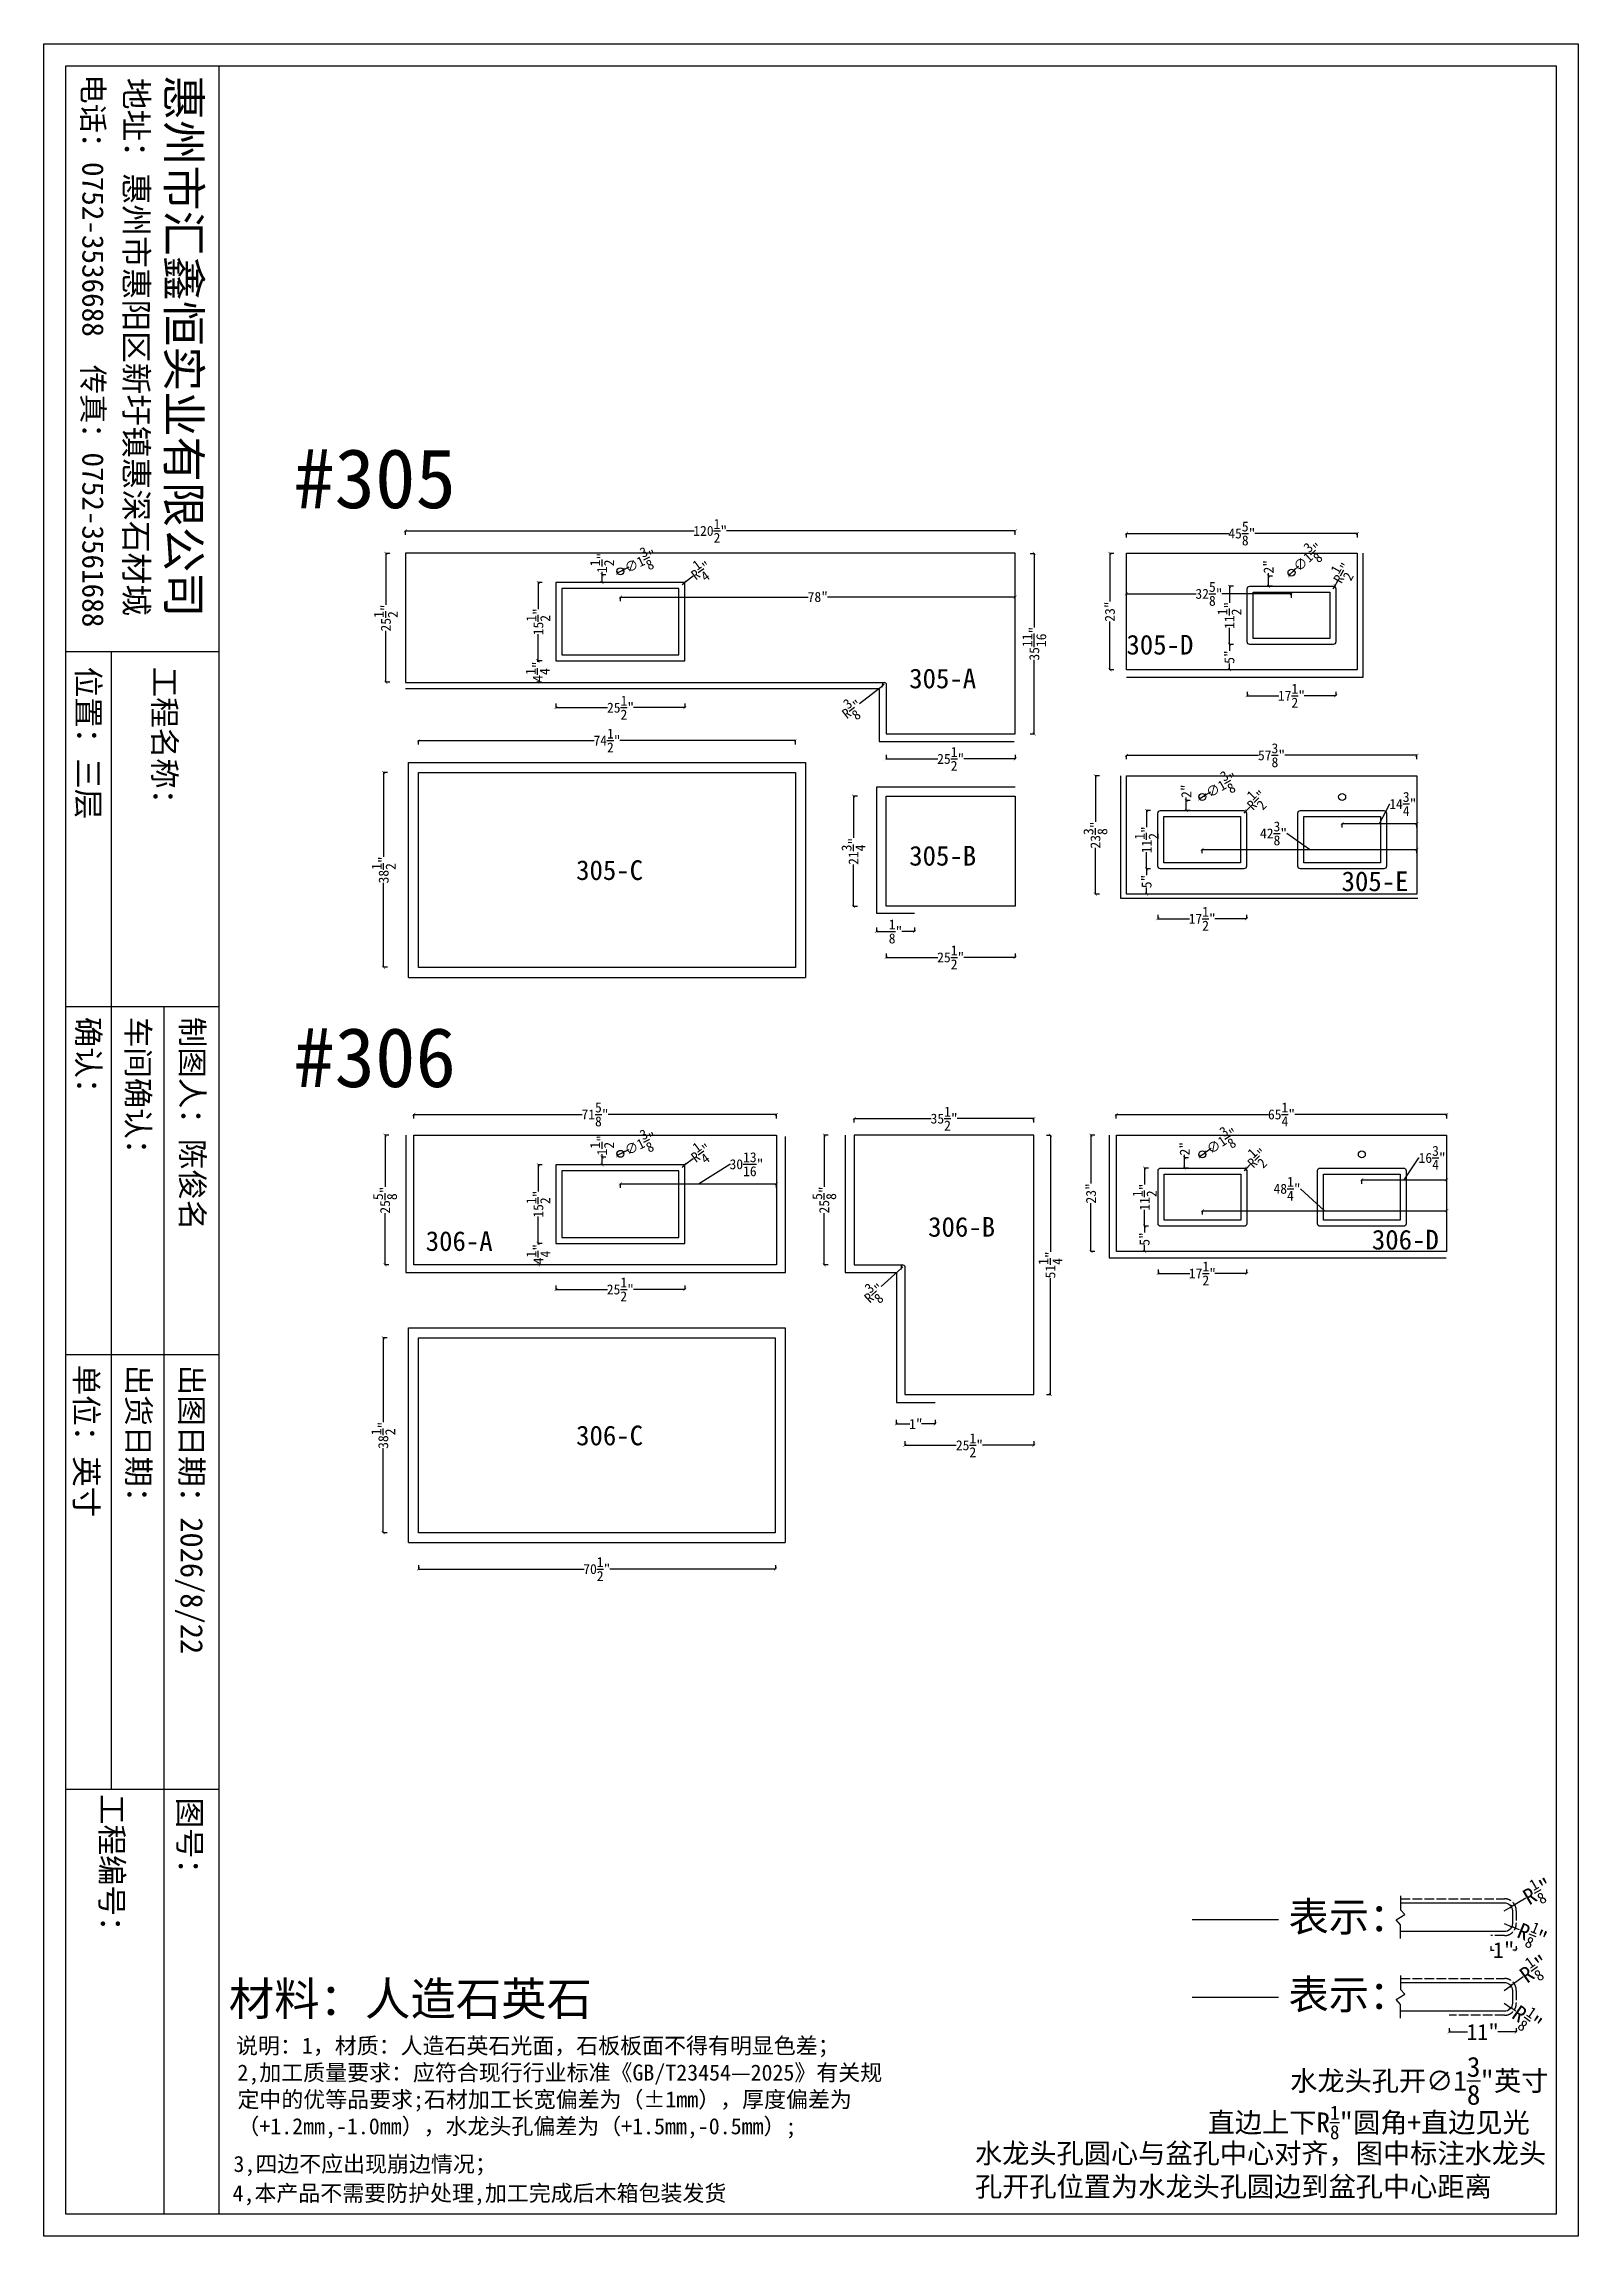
# Model space of a CAD drawing. Header units: millimetres. Extents: x 3183 to 64783, y -8707 to 2293.
# Drawn here: x 10883 to 18583, y -8707 to 2293 of the extents above; entities that cross this region are included whole.
import ezdxf
from ezdxf.lldxf.tags import DXFTag

# ---------------------------------------------------------------- set-up
doc = ezdxf.new("R2010")
doc.units = ezdxf.units.MM
doc.linetypes.add('ACAD_ISO02W100', pattern=[15, 12, -3])
for name, color, linetype in [('大样', 3, 'Continuous'), ('标注', 1, 'Continuous'), ('框', 4, 'Continuous'), ('编号', 6, 'Continuous'), ('说明', 8, 'Continuous')]:
    doc.layers.add(name, color=color, linetype=linetype)
doc.styles.get("Standard").update_dxf_attribs({"font": 'arial.ttf'})
doc.styles.add('样式 1', font='NSimSun.ttf')
tags = doc.linetypes.add('MB', pattern='A,0.5,-0.2,["MB",Standard,S=0.1,R=0,X=-0.1,Y=-0.05],-0.2', length=0.9).pattern_tags.tags
tags[6] = DXFTag(74, 10)
doc.linetypes.add('ZIGZAG', pattern='A,0.00254,-5.08,[131,ltypeshp.shx,S=5.08,R=0,X=-5.08,Y=0],-10.16,[131,ltypeshp.shx,S=5.08,R=180,X=5.08,Y=0],-5.08', length=20.32254)
doc.dimstyles.new('英寸', dxfattribs={"dimtxt": 50, "dimasz": 15, "dimexe": 1, "dimexo": 0.5, "dimtad": 0, "dimdec": 4, "dimlfac": 0.03937, "dimlunit": 5, "dimtxsty": '样式 1', "dimblk": 'ARCHTICK', "dimcen": 2.5, "dimclrt": 1, "dimadec": 0, "dimazin": 0, "dimtfac": 1, "dimtdec": 4, "dimtmove": 0, "dimatfit": 3, "dimfxl": 20, "dimfxlon": 1, "dimtolj": 1, "dimarcsym": 0})

msp = doc.modelspace()

# ---------------------------------------------------------------- texts
at = {"style": '样式 1'}
for s, height, p in [('#305', 298.833937, (12138.19262, -37.21091)), ('#306', 298.833937, (12138.19262, -2941.87232)), ('表示：', 148.335143, (17129.05657, -7179.06421)), ('材料：人造石英石', 167.040749, (11810.89612, -7599.74178)), ('表示：', 148.335143, (17129.05657, -7568.85846))]:
    msp.add_text(s, height=height, dxfattribs=at).set_placement(p)
at = {"layer": '编号', "style": '样式 1'}
for s, p in [('305-D', (16315.68318, -771.57305)), ('305-A', (15225.64915, -940.97261)), ('305-B', (15225.64915, -1830.60254)), ('305-C', (13554.09988, -1902.75968)), ('305-E', (17395.44068, -1958.62584)), ('306-B', (15320.70818, -3692.66433)), ('306-A', (12799.24639, -3763.88625)), ('306-D', (17547.51732, -3756.79518)), ('306-C', (13554.09988, -4739.2969))]:
    msp.add_text(s, height=98.784974, dxfattribs=at).set_placement(p)
at = {"layer": '说明', "style": '样式 1'}
for s, p in [('说明：1，材质：人造石英石光面，石板板面不得有明显色差；', (11847.28762, -7792.02171)), ('3,四边不应出现崩边情况；', (11834.18377, -8385.43461)), ('4,本产品不需要防护处理,加工完成后木箱包装发货', (11829.85368, -8531.96857))]:
    msp.add_text(s, height=80.7646928, dxfattribs=at).set_placement(p)
at = {"layer": '说明', "attachment_point": 1, "style": '样式 1'}
for s, insert, char_height, width in [('\\A1;水龙头孔开∅1\\S3/8;"英寸', (17137.53961, -7807.77114), 100.0649113, 1302.0825707), ('2,加工质量要求：应符合现行行业标准《GB/T23454—2025》有关规定中的优等品要求;石材加工长宽偏差为（±1mm），厚度偏差为（+1.2mm,-1.0mm），水龙头孔偏差为（+1.5mm,-0.5mm）;\\P', (11854.18534, -7846.23813), 80.76469278, 3265.2939405), ('\\A1;\\pxql;直边上下R{\\H0.7x;\\S1/8;}"圆角+直边见光', (16723.23137, -8052.88307), 100.0649113, 1776.3365841), ('水龙头孔圆心与盆孔中心对齐，图中标注水龙头孔开孔位置为水龙头孔圆边到盆孔中心距离', (15555.7927, -8241.77375), 100.0649113, 2932.7286827)]:
    msp.add_mtext(s, dxfattribs=dict(at, insert=insert, char_height=char_height, width=width))

# ---------------------------------------------------------------- blocks, each defined once
blk = doc.blocks.new('框')
for p, q in [((20795, -6593), (20795, -7292)), ((22381, -6593), (22381, -7292)), ((24364, -6593), (24364, -7292)), ((20795, -6845), (26302, -6845)), ((19175, -7084), (24364, -7084))]:
    blk.add_line(p, q)
at = {"layer": '框'}
for p, q in [((16502, -6593), (26302, -6593)), ((19175, -6593), (19175, -7292))]:
    blk.add_line(p, q, dxfattribs=at)
for points in [[(16402, -392), (26402, -392), (26402, -7392), (16402, -7392)], [(16502, -492), (26302, -492), (26302, -7292), (16502, -7292)]]:
    blk.add_lwpolyline(points, close=True, dxfattribs=at)
at = {"layer": '框', "style": '样式 1'}
for s, height, p in [('惠州市汇鑫恒实业有限公司', 151.11, (16544, -6829)), ('地址：惠州市惠阳区新圩镇惠深石材城', 105.84, (16557, -7023)), ('电话：0752-3536688', 97.69, (16541, -7216)), ('传真：0752-3561688', 97.69, (17866, -7216))]:
    blk.add_text(s, height=height, dxfattribs=at).set_placement(p)
for tag, p in [('制图人：', (20840, -6765)), ('出图日期：', (22427, -6768)), ('图号：', (24401, -6777)), ('工程名称：', (19243, -6892)), ('车间确认：', (20840, -7013)), ('出货日期：', (22427, -7011)), ('工程编号：', (24385, -7132)), ('位置：', (19243, -7240)), ('确认：', (20840, -7240)), ('单位：', (22427, -7249))]:
    blk.add_attdef(tag, p, '', height=102, dxfattribs=at)
blk = doc.blocks.new('_ArchTick')
at = {"color": 0, "linetype": 'ByBlock', "const_width": 0.15}
blk.add_lwpolyline([(-0.5, -0.5), (0.5, 0.5)], dxfattribs=at)
blk = doc.blocks.new('*D103')
at = {"layer": 'Defpoints', "color": 0, "transparency": 16777216}
for p in [(18272, -7125), (18145, -7199), (18272, -7272)]:
    blk.add_point(p, dxfattribs=at)
at = {"layer": '标注', "color": 0, "lineweight": -2, "transparency": 16777216}
for p, q in [((18145, -7252), (18145, -7273)), ((18272, -7252), (18272, -7273)), ((18145, -7272), (18162, -7272)), ((18272, -7272), (18255, -7272))]:
    blk.add_line(p, q, dxfattribs=at)
at = {"layer": '标注', "color": 0, "lineweight": -2, "transparency": 16777216, "xscale": 15, "yscale": 15, "zscale": 15, "rotation": 180}
blk.add_blockref('_ArchTick', (18145, -7272), dxfattribs=at)
at = {"layer": '标注', "color": 0, "lineweight": -2, "transparency": 16777216, "xscale": 15, "yscale": 15, "zscale": 15}
blk.add_blockref('_ArchTick', (18272, -7272), dxfattribs=at)
at = {"layer": '标注', "color": 1, "transparency": 16777216, "insert": (18209, -7272), "char_height": 80, "attachment_point": 5, "style": '样式 1'}
blk.add_mtext('\\A1;1"', dxfattribs=at)
blk = doc.blocks.new('*D99')
at = {"layer": 'Defpoints', "color": 0, "transparency": 16777216}
for p in [(18212, -7139), (18250, -7155)]:
    blk.add_point(p, dxfattribs=at)
at = {"layer": '标注', "color": 0, "lineweight": -2, "transparency": 16777216}
for p in [(18212, -7139), (18289, -7171)]:
    blk.add_line(p, (18250, -7155), dxfattribs=at)
at = {"layer": '标注', "color": 0, "lineweight": -2, "transparency": 16777216, "xscale": 15, "yscale": 15, "zscale": 15, "rotation": 157.7819886964571}
blk.add_blockref('_ArchTick', (18250, -7155), dxfattribs=at)
at = {"layer": '标注', "color": 1, "transparency": 16777216, "insert": (18353, -7197), "char_height": 80, "attachment_point": 5, "rotation": 337.782, "style": '样式 1'}
blk.add_mtext('\\A1;R{\\H0.7x;\\S1/8;}"', dxfattribs=at)
blk = doc.blocks.new('*D100')
at = {"layer": 'Defpoints', "color": 0, "transparency": 16777216}
for p in [(18212, -7075), (18247, -7055)]:
    blk.add_point(p, dxfattribs=at)
at = {"layer": '标注', "color": 0, "lineweight": -2, "transparency": 16777216}
for p in [(18320, -7012), (18212, -7075)]:
    blk.add_line(p, (18247, -7055), dxfattribs=at)
at = {"layer": '标注', "color": 0, "lineweight": -2, "transparency": 16777216, "xscale": 15, "yscale": 15, "zscale": 15, "rotation": 210.3681656591271}
blk.add_blockref('_ArchTick', (18247, -7055), dxfattribs=at)
at = {"layer": '标注', "color": 1, "transparency": 16777216, "insert": (18380, -6977), "char_height": 80, "width": 32.08, "attachment_point": 5, "rotation": 30.3682, "style": '样式 1'}
blk.add_mtext('\\A1;R{\\H0.7x;\\S1/8;}"', dxfattribs=at)
blk = doc.blocks.new('*D104')
at = {"layer": 'Defpoints', "color": 0, "transparency": 16777216}
for p in [(18272, -7525), (17935, -7599), (18272, -7683)]:
    blk.add_point(p, dxfattribs=at)
at = {"layer": '标注', "color": 0, "lineweight": -2, "transparency": 16777216}
for p, q in [((17935, -7663), (17935, -7684)), ((17935, -7683), (18028, -7683)), ((18272, -7683), (18179, -7683)), ((18272, -7663), (18272, -7684))]:
    blk.add_line(p, q, dxfattribs=at)
at = {"layer": '标注', "color": 0, "lineweight": -2, "transparency": 16777216, "xscale": 15, "yscale": 15, "zscale": 15, "rotation": 180}
blk.add_blockref('_ArchTick', (17935, -7683), dxfattribs=at)
at = {"layer": '标注', "color": 0, "lineweight": -2, "transparency": 16777216, "xscale": 15, "yscale": 15, "zscale": 15}
blk.add_blockref('_ArchTick', (18272, -7683), dxfattribs=at)
at = {"layer": '标注', "color": 1, "transparency": 16777216, "insert": (18104, -7683), "char_height": 80, "attachment_point": 5, "style": '样式 1'}
blk.add_mtext('\\A1;11"', dxfattribs=at)
blk = doc.blocks.new('*D101')
at = {"layer": 'Defpoints', "color": 0, "transparency": 16777216}
for p in [(18212, -7539), (18245, -7562)]:
    blk.add_point(p, dxfattribs=at)
at = {"layer": '标注', "color": 0, "lineweight": -2, "transparency": 16777216}
for p in [(18212, -7539), (18270, -7579)]:
    blk.add_line(p, (18245, -7562), dxfattribs=at)
at = {"layer": '标注', "color": 0, "lineweight": -2, "transparency": 16777216, "xscale": 15, "yscale": 15, "zscale": 15, "rotation": 145.4963367511797}
blk.add_blockref('_ArchTick', (18245, -7562), dxfattribs=at)
at = {"layer": '标注', "color": 1, "transparency": 16777216, "insert": (18327, -7618), "char_height": 80, "attachment_point": 5, "rotation": 325.4963, "style": '样式 1'}
blk.add_mtext('\\A1;R{\\H0.7x;\\S1/8;}"', dxfattribs=at)
blk = doc.blocks.new('*D102')
at = {"layer": 'Defpoints', "color": 0, "transparency": 16777216}
for p in [(18212, -7474), (18245, -7451)]:
    blk.add_point(p, dxfattribs=at)
at = {"layer": '标注', "color": 0, "lineweight": -2, "transparency": 16777216}
for p in [(18212, -7474), (18307, -7407)]:
    blk.add_line(p, (18245, -7451), dxfattribs=at)
at = {"layer": '标注', "color": 0, "lineweight": -2, "transparency": 16777216, "xscale": 15, "yscale": 15, "zscale": 15, "rotation": 215.7626729903248}
blk.add_blockref('_ArchTick', (18245, -7451), dxfattribs=at)
at = {"layer": '标注', "color": 1, "transparency": 16777216, "insert": (18363, -7366), "char_height": 80, "width": 32.08, "attachment_point": 5, "rotation": 35.7627, "style": '样式 1'}
blk.add_mtext('\\A1;R{\\H0.7x;\\S1/8;}"', dxfattribs=at)
blk = doc.blocks.new('*D105')
at = {"layer": 'Defpoints', "color": 0, "transparency": 16777216}
for p in [(14655, -1203), (12763, -1561), (14655, -1561)]:
    blk.add_point(p, dxfattribs=at)
at = {"layer": '标注', "color": 0, "lineweight": -2, "transparency": 16777216}
for p, q in [((12763, -1223), (12763, -1202)), ((12763, -1203), (13644, -1203)), ((14655, -1203), (13774, -1203)), ((14655, -1223), (14655, -1202))]:
    blk.add_line(p, q, dxfattribs=at)
at = {"layer": '标注', "color": 0, "lineweight": -2, "transparency": 16777216, "xscale": 15, "yscale": 15, "zscale": 15, "rotation": 180}
blk.add_blockref('_ArchTick', (12763, -1203), dxfattribs=at)
at = {"layer": '标注', "color": 0, "lineweight": -2, "transparency": 16777216, "xscale": 15, "yscale": 15, "zscale": 15}
blk.add_blockref('_ArchTick', (14655, -1203), dxfattribs=at)
at = {"layer": '标注', "color": 1, "transparency": 16777216, "insert": (13709, -1203), "char_height": 50, "attachment_point": 5, "style": '样式 1'}
blk.add_mtext('\\A1;74{\\H1x;\\S1/2;}"', dxfattribs=at)
blk = doc.blocks.new('*D106')
at = {"layer": 'Defpoints', "color": 0, "transparency": 16777216}
for p in [(12588, -1363), (12963, -1363), (12963, -2341)]:
    blk.add_point(p, dxfattribs=at)
at = {"layer": '标注', "color": 0, "lineweight": -2, "transparency": 16777216}
for p, q in [((12608, -1363), (12587, -1363)), ((12588, -1363), (12588, -1787)), ((12588, -2341), (12588, -1917)), ((12608, -2341), (12587, -2341))]:
    blk.add_line(p, q, dxfattribs=at)
at = {"layer": '标注', "color": 0, "lineweight": -2, "transparency": 16777216, "xscale": 15, "yscale": 15, "zscale": 15}
for p, rotation in [((12588, -1363), 90), ((12588, -2341), 270)]:
    blk.add_blockref('_ArchTick', p, dxfattribs=dict(at, rotation=rotation))
at = {"layer": '标注', "color": 1, "transparency": 16777216, "insert": (12588, -1852), "char_height": 50, "attachment_point": 5, "rotation": 90, "style": '样式 1'}
blk.add_mtext('\\A1;38{\\H1x;\\S1/2;}"', dxfattribs=at)
blk = doc.blocks.new('*D107')
at = {"layer": 'Defpoints', "color": 0, "transparency": 16777216}
for p in [(12586, -4200), (12952, -4200), (12952, -5178)]:
    blk.add_point(p, dxfattribs=at)
at = {"layer": '标注', "color": 0, "lineweight": -2, "transparency": 16777216}
for p, q in [((12606, -4200), (12585, -4200)), ((12586, -4200), (12586, -4624)), ((12586, -5178), (12586, -4754)), ((12606, -5178), (12585, -5178))]:
    blk.add_line(p, q, dxfattribs=at)
at = {"layer": '标注', "color": 0, "lineweight": -2, "transparency": 16777216, "xscale": 15, "yscale": 15, "zscale": 15}
for p, rotation in [((12586, -4200), 90), ((12586, -5178), 270)]:
    blk.add_blockref('_ArchTick', p, dxfattribs=dict(at, rotation=rotation))
at = {"layer": '标注', "color": 1, "transparency": 16777216, "insert": (12586, -4689), "char_height": 50, "attachment_point": 5, "rotation": 90, "style": '样式 1'}
blk.add_mtext('\\A1;38{\\H1x;\\S1/2;}"', dxfattribs=at)
blk = doc.blocks.new('*D109')
at = {"layer": 'Defpoints', "color": 0, "transparency": 16777216}
for p in [(13453, -607), (14100, -607), (14100, -1038)]:
    blk.add_point(p, dxfattribs=at)
at = {"layer": '标注', "color": 0, "lineweight": -2, "transparency": 16777216}
for p, q in [((13453, -1018), (13453, -1039)), ((13453, -1038), (13711, -1038)), ((14100, -1038), (13842, -1038)), ((14100, -1018), (14100, -1039))]:
    blk.add_line(p, q, dxfattribs=at)
at = {"layer": '标注', "color": 0, "lineweight": -2, "transparency": 16777216, "xscale": 15, "yscale": 15, "zscale": 15, "rotation": 180}
blk.add_blockref('_ArchTick', (13453, -1038), dxfattribs=at)
at = {"layer": '标注', "color": 0, "lineweight": -2, "transparency": 16777216, "xscale": 15, "yscale": 15, "zscale": 15}
blk.add_blockref('_ArchTick', (14100, -1038), dxfattribs=at)
at = {"layer": '标注', "color": 1, "transparency": 16777216, "insert": (13777, -1038), "char_height": 50, "attachment_point": 5, "style": '样式 1'}
blk.add_mtext('\\A1;25{\\H1x;\\S1/2;}"', dxfattribs=at)
blk = doc.blocks.new('*D110')
at = {"layer": 'Defpoints', "color": 0, "transparency": 16777216}
for p in [(13364, -410), (13561, -410), (13561, -803)]:
    blk.add_point(p, dxfattribs=at)
at = {"layer": '标注', "color": 0, "lineweight": -2, "transparency": 16777216}
for p, q in [((13384, -410), (13363, -410)), ((13364, -410), (13364, -544)), ((13364, -803), (13364, -670)), ((13384, -803), (13363, -803))]:
    blk.add_line(p, q, dxfattribs=at)
at = {"layer": '标注', "color": 0, "lineweight": -2, "transparency": 16777216, "xscale": 15, "yscale": 15, "zscale": 15}
for p, rotation in [((13364, -410), 90), ((13364, -803), 270)]:
    blk.add_blockref('_ArchTick', p, dxfattribs=dict(at, rotation=rotation))
at = {"layer": '标注', "color": 1, "transparency": 16777216, "insert": (13364, -607), "char_height": 50, "attachment_point": 5, "rotation": 90, "style": '样式 1'}
blk.add_mtext('\\A1;15{\\H1x;\\S1/2;}"', dxfattribs=at)
blk = doc.blocks.new('*D112')
at = {"layer": 'Defpoints', "color": 0, "transparency": 16777216}
for p in [(13684, -372), (13777, -372), (13777, -410)]:
    blk.add_point(p, dxfattribs=at)
at = {"layer": '标注', "color": 0, "lineweight": -2, "transparency": 16777216}
for p, q in [((13704, -372), (13683, -372)), ((13704, -410), (13683, -410)), ((13684, -372), (13684, -357)), ((13684, -410), (13684, -372))]:
    blk.add_line(p, q, dxfattribs=at)
at = {"layer": '标注', "color": 0, "lineweight": -2, "transparency": 16777216, "xscale": 15, "yscale": 15, "zscale": 15}
for p, rotation in [((13684, -372), 90), ((13684, -410), 270)]:
    blk.add_blockref('_ArchTick', p, dxfattribs=dict(at, rotation=rotation))
at = {"layer": '标注', "color": 1, "transparency": 16777216, "insert": (13684, -312), "char_height": 50, "attachment_point": 5, "rotation": 90, "style": '样式 1'}
blk.add_mtext('\\A1;1{\\H1x;\\S1/2;}"', dxfattribs=at)
blk = doc.blocks.new('*D111')
at = {"layer": 'Defpoints', "color": 0, "transparency": 16777216}
for p in [(13761, -362), (13792, -346)]:
    blk.add_point(p, dxfattribs=at)
at = {"layer": '标注', "color": 0, "lineweight": -2, "transparency": 16777216}
for p in [(13761, -362), (13819, -333)]:
    blk.add_line(p, (13792, -346), dxfattribs=at)
at = {"layer": '标注', "color": 0, "lineweight": -2, "transparency": 16777216, "xscale": 15, "yscale": 15, "zscale": 15}
for p, rotation in [((13761, -362), 26.36234676917661), ((13792, -346), 206.3623467691766)]:
    blk.add_blockref('_ArchTick', p, dxfattribs=dict(at, rotation=rotation))
at = {"layer": '标注', "color": 1, "transparency": 16777216, "insert": (13878, -304), "char_height": 50, "attachment_point": 5, "rotation": 26.3623, "style": '样式 1'}
blk.add_mtext('\\A1;∅1{\\H1x;\\S3/8;}"', dxfattribs=at)
blk = doc.blocks.new('*D108')
at = {"layer": 'Defpoints', "color": 0, "transparency": 16777216}
for p in [(14086, -420), (14100, -410)]:
    blk.add_point(p, dxfattribs=at)
at = {"layer": '标注', "color": 0, "lineweight": -2, "transparency": 16777216}
for p in [(14086, -420), (14142, -379)]:
    blk.add_line(p, (14100, -410), dxfattribs=at)
at = {"layer": '标注', "color": 0, "lineweight": -2, "transparency": 16777216, "xscale": 15, "yscale": 15, "zscale": 15, "rotation": 216.4564858521954}
blk.add_blockref('_ArchTick', (14100, -410), dxfattribs=at)
at = {"layer": '标注', "color": 1, "transparency": 16777216, "insert": (14181, -350), "char_height": 50, "attachment_point": 5, "rotation": 36.4565, "style": '样式 1'}
blk.add_mtext('\\A1;R\\S1/4;"', dxfattribs=at)
blk = doc.blocks.new('*D113')
at = {"layer": 'Defpoints', "color": 0, "transparency": 16777216}
for p in [(13561, -803), (13361, -911), (13558, -911)]:
    blk.add_point(p, dxfattribs=at)
at = {"layer": '标注', "color": 0, "lineweight": -2, "transparency": 16777216}
for p, q in [((13381, -803), (13360, -803)), ((13361, -803), (13361, -808)), ((13381, -911), (13360, -911)), ((13361, -911), (13361, -907))]:
    blk.add_line(p, q, dxfattribs=at)
at = {"layer": '标注', "color": 0, "lineweight": -2, "transparency": 16777216, "xscale": 15, "yscale": 15, "zscale": 15}
for p, rotation in [((13361, -803), 90), ((13361, -911), 270)]:
    blk.add_blockref('_ArchTick', p, dxfattribs=dict(at, rotation=rotation))
at = {"layer": '标注', "color": 1, "transparency": 16777216, "insert": (13361, -857), "char_height": 50, "attachment_point": 5, "rotation": 90, "style": '样式 1'}
blk.add_mtext('\\A1;4{\\H1x;\\S1/4;}"', dxfattribs=at)
blk = doc.blocks.new('*D115')
at = {"layer": 'Defpoints', "color": 0, "transparency": 16777216}
for p in [(13453, -3529), (14100, -3529), (14100, -3957)]:
    blk.add_point(p, dxfattribs=at)
at = {"layer": '标注', "color": 0, "lineweight": -2, "transparency": 16777216}
for p, q in [((13453, -3937), (13453, -3958)), ((13453, -3957), (13711, -3957)), ((14100, -3957), (13842, -3957)), ((14100, -3937), (14100, -3958))]:
    blk.add_line(p, q, dxfattribs=at)
at = {"layer": '标注', "color": 0, "lineweight": -2, "transparency": 16777216, "xscale": 15, "yscale": 15, "zscale": 15, "rotation": 180}
blk.add_blockref('_ArchTick', (13453, -3957), dxfattribs=at)
at = {"layer": '标注', "color": 0, "lineweight": -2, "transparency": 16777216, "xscale": 15, "yscale": 15, "zscale": 15}
blk.add_blockref('_ArchTick', (14100, -3957), dxfattribs=at)
at = {"layer": '标注', "color": 1, "transparency": 16777216, "insert": (13776, -3957), "char_height": 50, "attachment_point": 5, "style": '样式 1'}
blk.add_mtext('\\A1;25{\\H1x;\\S1/2;}"', dxfattribs=at)
blk = doc.blocks.new('*D116')
at = {"layer": 'Defpoints', "color": 0, "transparency": 16777216}
for p in [(13364, -3332), (13561, -3332), (13561, -3726)]:
    blk.add_point(p, dxfattribs=at)
at = {"layer": '标注', "color": 0, "lineweight": -2, "transparency": 16777216}
for p, q in [((13384, -3332), (13363, -3332)), ((13364, -3332), (13364, -3466)), ((13364, -3726), (13364, -3592)), ((13384, -3726), (13363, -3726))]:
    blk.add_line(p, q, dxfattribs=at)
at = {"layer": '标注', "color": 0, "lineweight": -2, "transparency": 16777216, "xscale": 15, "yscale": 15, "zscale": 15}
for p, rotation in [((13364, -3332), 90), ((13364, -3726), 270)]:
    blk.add_blockref('_ArchTick', p, dxfattribs=dict(at, rotation=rotation))
at = {"layer": '标注', "color": 1, "transparency": 16777216, "insert": (13364, -3529), "char_height": 50, "attachment_point": 5, "rotation": 90, "style": '样式 1'}
blk.add_mtext('\\A1;15{\\H1x;\\S1/2;}"', dxfattribs=at)
blk = doc.blocks.new('*D117')
at = {"layer": 'Defpoints', "color": 0, "transparency": 16777216}
for p in [(13684, -3294), (13776, -3294), (13776, -3332)]:
    blk.add_point(p, dxfattribs=at)
at = {"layer": '标注', "color": 0, "lineweight": -2, "transparency": 16777216}
for p, q in [((13704, -3294), (13683, -3294)), ((13684, -3294), (13684, -3279)), ((13684, -3332), (13684, -3294)), ((13704, -3332), (13683, -3332))]:
    blk.add_line(p, q, dxfattribs=at)
at = {"layer": '标注', "color": 0, "lineweight": -2, "transparency": 16777216, "xscale": 15, "yscale": 15, "zscale": 15}
for p, rotation in [((13684, -3294), 90), ((13684, -3332), 270)]:
    blk.add_blockref('_ArchTick', p, dxfattribs=dict(at, rotation=rotation))
at = {"layer": '标注', "color": 1, "transparency": 16777216, "insert": (13684, -3234), "char_height": 50, "attachment_point": 5, "rotation": 90, "style": '样式 1'}
blk.add_mtext('\\A1;1{\\H1x;\\S1/2;}"', dxfattribs=at)
blk = doc.blocks.new('*D118')
at = {"layer": 'Defpoints', "color": 0, "transparency": 16777216}
for p in [(13761, -3284), (13792, -3269)]:
    blk.add_point(p, dxfattribs=at)
at = {"layer": '标注', "color": 0, "lineweight": -2, "transparency": 16777216}
for p in [(13761, -3284), (13819, -3256)]:
    blk.add_line(p, (13792, -3269), dxfattribs=at)
at = {"layer": '标注', "color": 0, "lineweight": -2, "transparency": 16777216, "xscale": 15, "yscale": 15, "zscale": 15}
for p, rotation in [((13761, -3284), 26.36234676917398), ((13792, -3269), 206.362346769174)]:
    blk.add_blockref('_ArchTick', p, dxfattribs=dict(at, rotation=rotation))
at = {"layer": '标注', "color": 1, "transparency": 16777216, "insert": (13878, -3226), "char_height": 50, "attachment_point": 5, "rotation": 26.3623, "style": '样式 1'}
blk.add_mtext('\\A1;∅1{\\H1x;\\S3/8;}"', dxfattribs=at)
blk = doc.blocks.new('*D114')
at = {"layer": 'Defpoints', "color": 0, "transparency": 16777216}
for p in [(14086, -3343), (14100, -3332)]:
    blk.add_point(p, dxfattribs=at)
at = {"layer": '标注', "color": 0, "lineweight": -2, "transparency": 16777216}
for p in [(14086, -3343), (14142, -3302)]:
    blk.add_line(p, (14100, -3332), dxfattribs=at)
at = {"layer": '标注', "color": 0, "lineweight": -2, "transparency": 16777216, "xscale": 15, "yscale": 15, "zscale": 15, "rotation": 216.4564858522049}
blk.add_blockref('_ArchTick', (14100, -3332), dxfattribs=at)
at = {"layer": '标注', "color": 1, "transparency": 16777216, "insert": (14181, -3272), "char_height": 50, "attachment_point": 5, "rotation": 36.4565, "style": '样式 1'}
blk.add_mtext('\\A1;R\\S1/4;"', dxfattribs=at)
blk = doc.blocks.new('*D119')
at = {"layer": 'Defpoints', "color": 0, "transparency": 16777216}
for p in [(13364, -3726), (13560, -3726), (13560, -3834)]:
    blk.add_point(p, dxfattribs=at)
at = {"layer": '标注', "color": 0, "lineweight": -2, "transparency": 16777216}
for p, q in [((13384, -3726), (13363, -3726)), ((13364, -3726), (13364, -3731)), ((13384, -3834), (13363, -3834)), ((13364, -3834), (13364, -3829))]:
    blk.add_line(p, q, dxfattribs=at)
at = {"layer": '标注', "color": 0, "lineweight": -2, "transparency": 16777216, "xscale": 15, "yscale": 15, "zscale": 15}
for p, rotation in [((13364, -3726), 90), ((13364, -3834), 270)]:
    blk.add_blockref('_ArchTick', p, dxfattribs=dict(at, rotation=rotation))
at = {"layer": '标注', "color": 1, "transparency": 16777216, "insert": (13364, -3780), "char_height": 50, "attachment_point": 5, "rotation": 90, "style": '样式 1'}
blk.add_mtext('\\A1;4{\\H1x;\\S1/4;}"', dxfattribs=at)
blk = doc.blocks.new('*D122')
at = {"layer": 'Defpoints', "color": 0, "transparency": 16777216}
for p in [(16922, -530), (17367, -530), (17367, -978)]:
    blk.add_point(p, dxfattribs=at)
at = {"layer": '标注', "color": 0, "lineweight": -2, "transparency": 16777216}
for p, q in [((16922, -958), (16922, -979)), ((16922, -978), (17081, -978)), ((17367, -978), (17207, -978)), ((17367, -958), (17367, -979))]:
    blk.add_line(p, q, dxfattribs=at)
at = {"layer": '标注', "color": 0, "lineweight": -2, "transparency": 16777216, "xscale": 15, "yscale": 15, "zscale": 15, "rotation": 180}
blk.add_blockref('_ArchTick', (16922, -978), dxfattribs=at)
at = {"layer": '标注', "color": 0, "lineweight": -2, "transparency": 16777216, "xscale": 15, "yscale": 15, "zscale": 15}
blk.add_blockref('_ArchTick', (17367, -978), dxfattribs=at)
at = {"layer": '标注', "color": 1, "transparency": 16777216, "insert": (17144, -978), "char_height": 50, "attachment_point": 5, "style": '样式 1'}
blk.add_mtext('\\A1;17{\\H1x;\\S1/2;}"', dxfattribs=at)
blk = doc.blocks.new('*D123')
at = {"layer": 'Defpoints', "color": 0, "transparency": 16777216}
for p in [(16833, -429), (17052, -429), (17052, -721)]:
    blk.add_point(p, dxfattribs=at)
at = {"layer": '标注', "color": 0, "lineweight": -2, "transparency": 16777216}
for p, q in [((16853, -429), (16832, -429)), ((16833, -429), (16833, -512)), ((16833, -721), (16833, -638)), ((16853, -721), (16832, -721))]:
    blk.add_line(p, q, dxfattribs=at)
at = {"layer": '标注', "color": 0, "lineweight": -2, "transparency": 16777216, "xscale": 15, "yscale": 15, "zscale": 15}
for p, rotation in [((16833, -429), 90), ((16833, -721), 270)]:
    blk.add_blockref('_ArchTick', p, dxfattribs=dict(at, rotation=rotation))
at = {"layer": '标注', "color": 1, "transparency": 16777216, "insert": (16833, -575), "char_height": 50, "attachment_point": 5, "rotation": 90, "style": '样式 1'}
blk.add_mtext('\\A1;11{\\H1x;\\S1/2;}"', dxfattribs=at)
blk = doc.blocks.new('*D124')
at = {"layer": 'Defpoints', "color": 0, "transparency": 16777216}
for p in [(17029, -378), (17144, -378), (17144, -429)]:
    blk.add_point(p, dxfattribs=at)
at = {"layer": '标注', "color": 0, "lineweight": -2, "transparency": 16777216}
for p, q in [((17049, -378), (17028, -378)), ((17049, -429), (17028, -429)), ((17029, -378), (17029, -363)), ((17029, -429), (17029, -378))]:
    blk.add_line(p, q, dxfattribs=at)
at = {"layer": '标注', "color": 0, "lineweight": -2, "transparency": 16777216, "xscale": 15, "yscale": 15, "zscale": 15}
for p, rotation in [((17029, -378), 90), ((17029, -429), 270)]:
    blk.add_blockref('_ArchTick', p, dxfattribs=dict(at, rotation=rotation))
at = {"layer": '标注', "color": 1, "transparency": 16777216, "insert": (17029, -331), "char_height": 50, "attachment_point": 5, "rotation": 90, "style": '样式 1'}
blk.add_mtext('\\A1;2"', dxfattribs=at)
blk = doc.blocks.new('*D120')
at = {"layer": 'Defpoints', "color": 0, "transparency": 16777216}
for p in [(17360, -430), (17354, -442)]:
    blk.add_point(p, dxfattribs=at)
at = {"layer": '标注', "color": 0, "lineweight": -2, "transparency": 16777216}
for p in [(17354, -442), (17375, -404)]:
    blk.add_line(p, (17360, -430), dxfattribs=at)
at = {"layer": '标注', "color": 0, "lineweight": -2, "transparency": 16777216, "xscale": 15, "yscale": 15, "zscale": 15, "rotation": 240.7842765634272}
blk.add_blockref('_ArchTick', (17360, -430), dxfattribs=at)
at = {"layer": '标注', "color": 1, "transparency": 16777216, "insert": (17398, -362), "char_height": 50, "attachment_point": 5, "rotation": 60.7843, "style": '样式 1'}
blk.add_mtext('\\A1;R{\\H1x;\\S1/2;}"', dxfattribs=at)
blk = doc.blocks.new('*D121')
at = {"layer": 'Defpoints', "color": 0, "transparency": 16777216}
for p in [(17132, -373), (17157, -349)]:
    blk.add_point(p, dxfattribs=at)
at = {"layer": '标注', "color": 0, "lineweight": -2, "transparency": 16777216}
for p in [(17179, -328), (17132, -373)]:
    blk.add_line(p, (17157, -349), dxfattribs=at)
at = {"layer": '标注', "color": 0, "lineweight": -2, "transparency": 16777216, "xscale": 15, "yscale": 15, "zscale": 15}
for p, rotation in [((17132, -373), 43.22979644192008), ((17157, -349), 223.2297964419201)]:
    blk.add_blockref('_ArchTick', p, dxfattribs=dict(at, rotation=rotation))
at = {"layer": '标注', "color": 1, "transparency": 16777216, "insert": (17227, -283), "char_height": 50, "attachment_point": 5, "rotation": 43.2298, "style": '样式 1'}
blk.add_mtext('\\A1;∅1{\\H1x;\\S3/8;}"', dxfattribs=at)
blk = doc.blocks.new('*D125')
at = {"layer": 'Defpoints', "color": 0, "transparency": 16777216}
for p in [(17052, -721), (16833, -848), (17052, -848)]:
    blk.add_point(p, dxfattribs=at)
at = {"layer": '标注', "color": 0, "lineweight": -2, "transparency": 16777216}
for p, q in [((16853, -721), (16832, -721)), ((16833, -721), (16833, -753)), ((16853, -848), (16832, -848)), ((16833, -848), (16833, -816))]:
    blk.add_line(p, q, dxfattribs=at)
at = {"layer": '标注', "color": 0, "lineweight": -2, "transparency": 16777216, "xscale": 15, "yscale": 15, "zscale": 15}
for p, rotation in [((16833, -721), 90), ((16833, -848), 270)]:
    blk.add_blockref('_ArchTick', p, dxfattribs=dict(at, rotation=rotation))
at = {"layer": '标注', "color": 1, "transparency": 16777216, "insert": (16833, -784), "char_height": 50, "attachment_point": 5, "rotation": 90, "style": '样式 1'}
blk.add_mtext('\\A1;5"', dxfattribs=at)
blk = doc.blocks.new('*D126')
at = {"layer": 'Defpoints', "color": 0, "transparency": 16777216}
for p in [(15758, -151), (12697, -264), (15758, -264)]:
    blk.add_point(p, dxfattribs=at)
at = {"layer": '标注', "color": 0, "lineweight": -2, "transparency": 16777216}
for p, q in [((12697, -171), (12697, -150)), ((12697, -151), (14147, -151)), ((15758, -151), (14308, -151)), ((15758, -171), (15758, -150))]:
    blk.add_line(p, q, dxfattribs=at)
at = {"layer": '标注', "color": 0, "lineweight": -2, "transparency": 16777216, "xscale": 15, "yscale": 15, "zscale": 15, "rotation": 180}
blk.add_blockref('_ArchTick', (12697, -151), dxfattribs=at)
at = {"layer": '标注', "color": 0, "lineweight": -2, "transparency": 16777216, "xscale": 15, "yscale": 15, "zscale": 15}
blk.add_blockref('_ArchTick', (15758, -151), dxfattribs=at)
at = {"layer": '标注', "color": 1, "transparency": 16777216, "insert": (14227, -151), "char_height": 50, "attachment_point": 5, "style": '样式 1'}
blk.add_mtext('\\A1;120{\\H1x;\\S1/2;}"', dxfattribs=at)
blk = doc.blocks.new('*D127')
at = {"layer": 'Defpoints', "color": 0, "transparency": 16777216}
for p in [(12816, -264), (12599, -911), (12816, -911)]:
    blk.add_point(p, dxfattribs=at)
at = {"layer": '标注', "color": 0, "lineweight": -2, "transparency": 16777216}
for p, q in [((12619, -264), (12598, -264)), ((12599, -264), (12599, -522)), ((12599, -911), (12599, -653)), ((12619, -911), (12598, -911))]:
    blk.add_line(p, q, dxfattribs=at)
at = {"layer": '标注', "color": 0, "lineweight": -2, "transparency": 16777216, "xscale": 15, "yscale": 15, "zscale": 15}
for p, rotation in [((12599, -264), 90), ((12599, -911), 270)]:
    blk.add_blockref('_ArchTick', p, dxfattribs=dict(at, rotation=rotation))
at = {"layer": '标注', "color": 1, "transparency": 16777216, "insert": (12599, -588), "char_height": 50, "attachment_point": 5, "rotation": 90, "style": '样式 1'}
blk.add_mtext('\\A1;25{\\H1x;\\S1/2;}"', dxfattribs=at)
blk = doc.blocks.new('*D128')
at = {"layer": 'Defpoints', "color": 0, "transparency": 16777216}
for p in [(15110, -2035), (15758, -2035), (15758, -2291)]:
    blk.add_point(p, dxfattribs=at)
at = {"layer": '标注', "color": 0, "lineweight": -2, "transparency": 16777216}
for p, q in [((15110, -2271), (15110, -2292)), ((15110, -2291), (15369, -2291)), ((15758, -2291), (15499, -2291)), ((15758, -2271), (15758, -2292))]:
    blk.add_line(p, q, dxfattribs=at)
at = {"layer": '标注', "color": 0, "lineweight": -2, "transparency": 16777216, "xscale": 15, "yscale": 15, "zscale": 15, "rotation": 180}
blk.add_blockref('_ArchTick', (15110, -2291), dxfattribs=at)
at = {"layer": '标注', "color": 0, "lineweight": -2, "transparency": 16777216, "xscale": 15, "yscale": 15, "zscale": 15}
blk.add_blockref('_ArchTick', (15758, -2291), dxfattribs=at)
at = {"layer": '标注', "color": 1, "transparency": 16777216, "insert": (15434, -2291), "char_height": 50, "attachment_point": 5, "style": '样式 1'}
blk.add_mtext('\\A1;25{\\H1x;\\S1/2;}"', dxfattribs=at)
blk = doc.blocks.new('*D129')
at = {"layer": 'Defpoints', "color": 0, "transparency": 16777216}
for p in [(15061, -2069), (15252, -2069), (15252, -2161)]:
    blk.add_point(p, dxfattribs=at)
at = {"layer": '标注', "color": 0, "lineweight": -2, "transparency": 16777216}
for p, q in [((15061, -2141), (15061, -2162)), ((15061, -2161), (15125, -2161)), ((15252, -2161), (15188, -2161)), ((15252, -2141), (15252, -2162))]:
    blk.add_line(p, q, dxfattribs=at)
at = {"layer": '标注', "color": 0, "lineweight": -2, "transparency": 16777216, "xscale": 15, "yscale": 15, "zscale": 15, "rotation": 180}
blk.add_blockref('_ArchTick', (15061, -2161), dxfattribs=at)
at = {"layer": '标注', "color": 0, "lineweight": -2, "transparency": 16777216, "xscale": 15, "yscale": 15, "zscale": 15}
blk.add_blockref('_ArchTick', (15252, -2161), dxfattribs=at)
at = {"layer": '标注', "color": 1, "transparency": 16777216, "insert": (15157, -2161), "char_height": 50, "attachment_point": 5, "style": '样式 1'}
blk.add_mtext('\\A1;\\S1/8;"', dxfattribs=at)
blk = doc.blocks.new('*D130')
at = {"layer": 'Defpoints', "color": 0, "transparency": 16777216}
for p in [(14946, -1482), (15326, -1482), (15326, -2035)]:
    blk.add_point(p, dxfattribs=at)
at = {"layer": '标注', "color": 0, "lineweight": -2, "transparency": 16777216}
for p, q in [((14966, -1482), (14945, -1482)), ((14946, -1482), (14946, -1692)), ((14946, -2035), (14946, -1825)), ((14966, -2035), (14945, -2035))]:
    blk.add_line(p, q, dxfattribs=at)
at = {"layer": '标注', "color": 0, "lineweight": -2, "transparency": 16777216, "xscale": 15, "yscale": 15, "zscale": 15}
for p, rotation in [((14946, -1482), 90), ((14946, -2035), 270)]:
    blk.add_blockref('_ArchTick', p, dxfattribs=dict(at, rotation=rotation))
at = {"layer": '标注', "color": 1, "transparency": 16777216, "insert": (14946, -1759), "char_height": 50, "attachment_point": 5, "rotation": 90, "style": '样式 1'}
blk.add_mtext('\\A1;21{\\H1x;\\S3/4;}"', dxfattribs=at)
blk = doc.blocks.new('*D131')
at = {"layer": 'Defpoints', "color": 0, "transparency": 16777216}
for p in [(17773, -1277), (16316, -1478), (17773, -1478)]:
    blk.add_point(p, dxfattribs=at)
at = {"layer": '标注', "color": 0, "lineweight": -2, "transparency": 16777216}
for p, q in [((16316, -1297), (16316, -1276)), ((16316, -1277), (16979, -1277)), ((17773, -1277), (17110, -1277)), ((17773, -1297), (17773, -1276))]:
    blk.add_line(p, q, dxfattribs=at)
at = {"layer": '标注', "color": 0, "lineweight": -2, "transparency": 16777216, "xscale": 15, "yscale": 15, "zscale": 15, "rotation": 180}
blk.add_blockref('_ArchTick', (16316, -1277), dxfattribs=at)
at = {"layer": '标注', "color": 0, "lineweight": -2, "transparency": 16777216, "xscale": 15, "yscale": 15, "zscale": 15}
blk.add_blockref('_ArchTick', (17773, -1277), dxfattribs=at)
at = {"layer": '标注', "color": 1, "transparency": 16777216, "insert": (17044, -1277), "char_height": 50, "attachment_point": 5, "style": '样式 1'}
blk.add_mtext('\\A1;57{\\H1x;\\S3/8;}"', dxfattribs=at)
blk = doc.blocks.new('*D132')
at = {"layer": 'Defpoints', "color": 0, "transparency": 16777216}
for p in [(16477, -1380), (16160, -1974), (16477, -1974)]:
    blk.add_point(p, dxfattribs=at)
at = {"layer": '标注', "color": 0, "lineweight": -2, "transparency": 16777216}
for p, q in [((16180, -1380), (16159, -1380)), ((16160, -1380), (16160, -1611)), ((16160, -1974), (16160, -1742)), ((16180, -1974), (16159, -1974))]:
    blk.add_line(p, q, dxfattribs=at)
at = {"layer": '标注', "color": 0, "lineweight": -2, "transparency": 16777216, "xscale": 15, "yscale": 15, "zscale": 15}
for p, rotation in [((16160, -1380), 90), ((16160, -1974), 270)]:
    blk.add_blockref('_ArchTick', p, dxfattribs=dict(at, rotation=rotation))
at = {"layer": '标注', "color": 1, "transparency": 16777216, "insert": (16160, -1677), "char_height": 50, "attachment_point": 5, "rotation": 90, "style": '样式 1'}
blk.add_mtext('\\A1;23{\\H1x;\\S3/8;}"', dxfattribs=at)
blk = doc.blocks.new('*D133')
at = {"layer": 'Defpoints', "color": 0, "transparency": 16777216}
for p in [(17475, -164), (16316, -556), (17475, -556)]:
    blk.add_point(p, dxfattribs=at)
at = {"layer": '标注', "color": 0, "lineweight": -2, "transparency": 16777216}
for p, q in [((16316, -184), (16316, -163)), ((16316, -164), (16829, -164)), ((17475, -164), (16961, -164)), ((17475, -184), (17475, -163))]:
    blk.add_line(p, q, dxfattribs=at)
at = {"layer": '标注', "color": 0, "lineweight": -2, "transparency": 16777216, "xscale": 15, "yscale": 15, "zscale": 15, "rotation": 180}
blk.add_blockref('_ArchTick', (16316, -164), dxfattribs=at)
at = {"layer": '标注', "color": 0, "lineweight": -2, "transparency": 16777216, "xscale": 15, "yscale": 15, "zscale": 15}
blk.add_blockref('_ArchTick', (17475, -164), dxfattribs=at)
at = {"layer": '标注', "color": 1, "transparency": 16777216, "insert": (16895, -164), "char_height": 50, "attachment_point": 5, "style": '样式 1'}
blk.add_mtext('\\A1;45{\\H1x;\\S5/8;}"', dxfattribs=at)
blk = doc.blocks.new('*D134')
at = {"layer": 'Defpoints', "color": 0, "transparency": 16777216}
for p in [(16431, -264), (16233, -848), (16431, -848)]:
    blk.add_point(p, dxfattribs=at)
at = {"layer": '标注', "color": 0, "lineweight": -2, "transparency": 16777216}
for p, q in [((16253, -264), (16232, -264)), ((16233, -264), (16233, -506)), ((16233, -848), (16233, -605)), ((16253, -848), (16232, -848))]:
    blk.add_line(p, q, dxfattribs=at)
at = {"layer": '标注', "color": 0, "lineweight": -2, "transparency": 16777216, "xscale": 15, "yscale": 15, "zscale": 15}
for p, rotation in [((16233, -264), 90), ((16233, -848), 270)]:
    blk.add_blockref('_ArchTick', p, dxfattribs=dict(at, rotation=rotation))
at = {"layer": '标注', "color": 1, "transparency": 16777216, "insert": (16233, -556), "char_height": 50, "attachment_point": 5, "rotation": 90, "style": '样式 1'}
blk.add_mtext('\\A1;23"', dxfattribs=at)
blk = doc.blocks.new('*D135')
at = {"layer": 'Defpoints', "color": 0, "transparency": 16777216}
for p in [(16316, -467), (16316, -721), (17144, -721)]:
    blk.add_point(p, dxfattribs=at)
at = {"layer": '标注', "color": 0, "lineweight": -2, "transparency": 16777216}
for p, q in [((16316, -487), (16316, -466)), ((16316, -467), (16665, -467)), ((17144, -467), (16795, -467)), ((17144, -487), (17144, -466))]:
    blk.add_line(p, q, dxfattribs=at)
at = {"layer": '标注', "color": 0, "lineweight": -2, "transparency": 16777216, "xscale": 15, "yscale": 15, "zscale": 15, "rotation": 180}
blk.add_blockref('_ArchTick', (16316, -467), dxfattribs=at)
at = {"layer": '标注', "color": 0, "lineweight": -2, "transparency": 16777216, "xscale": 15, "yscale": 15, "zscale": 15}
blk.add_blockref('_ArchTick', (17144, -467), dxfattribs=at)
at = {"layer": '标注', "color": 1, "transparency": 16777216, "insert": (16730, -467), "char_height": 50, "attachment_point": 5, "style": '样式 1'}
blk.add_mtext('\\A1;32{\\H1x;\\S5/8;}"', dxfattribs=at)
blk = doc.blocks.new('*D136')
at = {"layer": 'Defpoints', "color": 0, "transparency": 16777216}
for p in [(17773, -1620), (17398, -1847), (17773, -1847)]:
    blk.add_point(p, dxfattribs=at)
at = {"layer": '标注', "color": 0, "lineweight": -2, "transparency": 16777216}
for p, q in [((17586, -1620), (17637, -1521)), ((17637, -1521), (17638, -1521)), ((17398, -1640), (17398, -1619)), ((17398, -1620), (17773, -1620)), ((17773, -1640), (17773, -1619))]:
    blk.add_line(p, q, dxfattribs=at)
at = {"layer": '标注', "color": 0, "lineweight": -2, "transparency": 16777216, "xscale": 15, "yscale": 15, "zscale": 15, "rotation": 180}
blk.add_blockref('_ArchTick', (17398, -1620), dxfattribs=at)
at = {"layer": '标注', "color": 0, "lineweight": -2, "transparency": 16777216, "xscale": 15, "yscale": 15, "zscale": 15}
blk.add_blockref('_ArchTick', (17773, -1620), dxfattribs=at)
at = {"layer": '标注', "color": 1, "transparency": 16777216, "insert": (17703, -1521), "char_height": 50, "attachment_point": 5, "style": '样式 1'}
blk.add_mtext('\\A1;14{\\H1x;\\S3/4;}"', dxfattribs=at)
blk = doc.blocks.new('*D137')
at = {"layer": 'Defpoints', "color": 0, "transparency": 16777216}
for p in [(17773, -1749), (16696, -1847), (17773, -1847)]:
    blk.add_point(p, dxfattribs=at)
at = {"layer": '标注', "color": 0, "lineweight": -2, "transparency": 16777216}
for p, q in [((16696, -1769), (16696, -1748)), ((16696, -1749), (17773, -1749)), ((17121, -1669), (17120, -1669)), ((17235, -1749), (17121, -1669)), ((17773, -1769), (17773, -1748))]:
    blk.add_line(p, q, dxfattribs=at)
at = {"layer": '标注', "color": 0, "lineweight": -2, "transparency": 16777216, "xscale": 15, "yscale": 15, "zscale": 15, "rotation": 180}
blk.add_blockref('_ArchTick', (16696, -1749), dxfattribs=at)
at = {"layer": '标注', "color": 0, "lineweight": -2, "transparency": 16777216, "xscale": 15, "yscale": 15, "zscale": 15}
blk.add_blockref('_ArchTick', (17773, -1749), dxfattribs=at)
at = {"layer": '标注', "color": 1, "transparency": 16777216, "insert": (17054, -1669), "char_height": 50, "attachment_point": 5, "style": '样式 1'}
blk.add_mtext('\\A1;42{\\H1x;\\S3/8;}"', dxfattribs=at)
blk = doc.blocks.new('*D138')
at = {"layer": 'Defpoints', "color": 0, "transparency": 16777216}
for p in [(16417, -1554), (16610, -1554), (16610, -1847)]:
    blk.add_point(p, dxfattribs=at)
at = {"layer": '标注', "color": 0, "lineweight": -2, "transparency": 16777216}
for p, q in [((16437, -1554), (16416, -1554)), ((16417, -1554), (16417, -1638)), ((16437, -1847), (16416, -1847)), ((16417, -1847), (16417, -1763))]:
    blk.add_line(p, q, dxfattribs=at)
at = {"layer": '标注', "color": 0, "lineweight": -2, "transparency": 16777216, "xscale": 15, "yscale": 15, "zscale": 15}
for p, rotation in [((16417, -1554), 90), ((16417, -1847), 270)]:
    blk.add_blockref('_ArchTick', p, dxfattribs=dict(at, rotation=rotation))
at = {"layer": '标注', "color": 1, "transparency": 16777216, "insert": (16417, -1701), "char_height": 50, "attachment_point": 5, "rotation": 90, "style": '样式 1'}
blk.add_mtext('\\A1;11{\\H1x;\\S1/2;}"', dxfattribs=at)
blk = doc.blocks.new('*D139')
at = {"layer": 'Defpoints', "color": 0, "transparency": 16777216}
for p in [(16638, -1847), (16417, -1974), (16638, -1974)]:
    blk.add_point(p, dxfattribs=at)
at = {"layer": '标注', "color": 0, "lineweight": -2, "transparency": 16777216}
for p, q in [((16437, -1847), (16416, -1847)), ((16417, -1847), (16417, -1879)), ((16437, -1974), (16416, -1974)), ((16417, -1974), (16417, -1941))]:
    blk.add_line(p, q, dxfattribs=at)
at = {"layer": '标注', "color": 0, "lineweight": -2, "transparency": 16777216, "xscale": 15, "yscale": 15, "zscale": 15}
for p, rotation in [((16417, -1847), 90), ((16417, -1974), 270)]:
    blk.add_blockref('_ArchTick', p, dxfattribs=dict(at, rotation=rotation))
at = {"layer": '标注', "color": 1, "transparency": 16777216, "insert": (16417, -1910), "char_height": 50, "attachment_point": 5, "rotation": 90, "style": '样式 1'}
blk.add_mtext('\\A1;5"', dxfattribs=at)
blk = doc.blocks.new('*D140')
at = {"layer": 'Defpoints', "color": 0, "transparency": 16777216}
for p in [(16474, -1620), (16918, -1620), (16918, -2097)]:
    blk.add_point(p, dxfattribs=at)
at = {"layer": '标注', "color": 0, "lineweight": -2, "transparency": 16777216}
for p, q in [((16474, -2077), (16474, -2098)), ((16918, -2077), (16918, -2098)), ((16474, -2097), (16633, -2097)), ((16918, -2097), (16759, -2097))]:
    blk.add_line(p, q, dxfattribs=at)
at = {"layer": '标注', "color": 0, "lineweight": -2, "transparency": 16777216, "xscale": 15, "yscale": 15, "zscale": 15, "rotation": 180}
blk.add_blockref('_ArchTick', (16474, -2097), dxfattribs=at)
at = {"layer": '标注', "color": 0, "lineweight": -2, "transparency": 16777216, "xscale": 15, "yscale": 15, "zscale": 15}
blk.add_blockref('_ArchTick', (16918, -2097), dxfattribs=at)
at = {"layer": '标注', "color": 1, "transparency": 16777216, "insert": (16696, -2097), "char_height": 50, "attachment_point": 5, "style": '样式 1'}
blk.add_mtext('\\A1;17{\\H1x;\\S1/2;}"', dxfattribs=at)
blk = doc.blocks.new('*D141')
at = {"layer": 'Defpoints', "color": 0, "transparency": 16777216}
for p in [(16616, -1504), (16696, -1504), (16696, -1554)]:
    blk.add_point(p, dxfattribs=at)
at = {"layer": '标注', "color": 0, "lineweight": -2, "transparency": 16777216}
for p, q in [((16636, -1504), (16615, -1504)), ((16616, -1504), (16616, -1489)), ((16616, -1554), (16616, -1504)), ((16636, -1554), (16615, -1554))]:
    blk.add_line(p, q, dxfattribs=at)
at = {"layer": '标注', "color": 0, "lineweight": -2, "transparency": 16777216, "xscale": 15, "yscale": 15, "zscale": 15}
for p, rotation in [((16616, -1504), 90), ((16616, -1554), 270)]:
    blk.add_blockref('_ArchTick', p, dxfattribs=dict(at, rotation=rotation))
at = {"layer": '标注', "color": 1, "transparency": 16777216, "insert": (16616, -1457), "char_height": 50, "attachment_point": 5, "rotation": 90, "style": '样式 1'}
blk.add_mtext('\\A1;2"', dxfattribs=at)
blk = doc.blocks.new('*D142')
at = {"layer": 'Defpoints', "color": 0, "transparency": 16777216}
for p in [(16906, -1567), (16915, -1558)]:
    blk.add_point(p, dxfattribs=at)
at = {"layer": '标注', "color": 0, "lineweight": -2, "transparency": 16777216}
for p in [(16935, -1537), (16906, -1567)]:
    blk.add_line(p, (16915, -1558), dxfattribs=at)
at = {"layer": '标注', "color": 0, "lineweight": -2, "transparency": 16777216, "xscale": 15, "yscale": 15, "zscale": 15, "rotation": 225.7910139062692}
blk.add_blockref('_ArchTick', (16915, -1558), dxfattribs=at)
at = {"layer": '标注', "color": 1, "transparency": 16777216, "insert": (16969, -1502), "char_height": 50, "attachment_point": 5, "rotation": 45.791, "style": '样式 1'}
blk.add_mtext('\\A1;R{\\H1x;\\S1/2;}"', dxfattribs=at)
blk = doc.blocks.new('*D143')
at = {"layer": 'Defpoints', "color": 0, "transparency": 16777216}
for p in [(16681, -1495), (16711, -1477)]:
    blk.add_point(p, dxfattribs=at)
at = {"layer": '标注', "color": 0, "lineweight": -2, "transparency": 16777216}
for p in [(16681, -1495), (16738, -1462)]:
    blk.add_line(p, (16711, -1477), dxfattribs=at)
at = {"layer": '标注', "color": 0, "lineweight": -2, "transparency": 16777216, "xscale": 15, "yscale": 15, "zscale": 15}
for p, rotation in [((16681, -1495), 30.15539448029958), ((16711, -1477), 210.1553944802995)]:
    blk.add_blockref('_ArchTick', p, dxfattribs=dict(at, rotation=rotation))
at = {"layer": '标注', "color": 1, "transparency": 16777216, "insert": (16795, -1428), "char_height": 50, "attachment_point": 5, "rotation": 30.1554, "style": '样式 1'}
blk.add_mtext('\\A1;∅1{\\H1x;\\S3/8;}"', dxfattribs=at)
blk = doc.blocks.new('*D144')
at = {"layer": 'Defpoints', "color": 0, "transparency": 16777216}
for p in [(12763, -4754), (14554, -4754), (14554, -5360)]:
    blk.add_point(p, dxfattribs=at)
at = {"layer": '标注', "color": 0, "lineweight": -2, "transparency": 16777216}
for p, q in [((12763, -5340), (12763, -5361)), ((12763, -5360), (13594, -5360)), ((14554, -5360), (13723, -5360)), ((14554, -5340), (14554, -5361))]:
    blk.add_line(p, q, dxfattribs=at)
at = {"layer": '标注', "color": 0, "lineweight": -2, "transparency": 16777216, "xscale": 15, "yscale": 15, "zscale": 15, "rotation": 180}
blk.add_blockref('_ArchTick', (12763, -5360), dxfattribs=at)
at = {"layer": '标注', "color": 0, "lineweight": -2, "transparency": 16777216, "xscale": 15, "yscale": 15, "zscale": 15}
blk.add_blockref('_ArchTick', (14554, -5360), dxfattribs=at)
at = {"layer": '标注', "color": 1, "transparency": 16777216, "insert": (13658, -5360), "char_height": 50, "attachment_point": 5, "style": '样式 1'}
blk.add_mtext('\\A1;70{\\H1x;\\S1/2;}"', dxfattribs=at)
blk = doc.blocks.new('*D145')
at = {"layer": 'Defpoints', "color": 0, "transparency": 16777216}
for p in [(14559, -3079), (12740, -3253), (14559, -3253)]:
    blk.add_point(p, dxfattribs=at)
at = {"layer": '标注', "color": 0, "lineweight": -2, "transparency": 16777216}
for p, q in [((12740, -3099), (12740, -3078)), ((12740, -3079), (13584, -3079)), ((14559, -3079), (13715, -3079)), ((14559, -3099), (14559, -3078))]:
    blk.add_line(p, q, dxfattribs=at)
at = {"layer": '标注', "color": 0, "lineweight": -2, "transparency": 16777216, "xscale": 15, "yscale": 15, "zscale": 15, "rotation": 180}
blk.add_blockref('_ArchTick', (12740, -3079), dxfattribs=at)
at = {"layer": '标注', "color": 0, "lineweight": -2, "transparency": 16777216, "xscale": 15, "yscale": 15, "zscale": 15}
blk.add_blockref('_ArchTick', (14559, -3079), dxfattribs=at)
at = {"layer": '标注', "color": 1, "transparency": 16777216, "insert": (13649, -3079), "char_height": 50, "attachment_point": 5, "style": '样式 1'}
blk.add_mtext('\\A1;71{\\H1x;\\S5/8;}"', dxfattribs=at)
blk = doc.blocks.new('*D146')
at = {"layer": 'Defpoints', "color": 0, "transparency": 16777216}
for p in [(12901, -3183), (12595, -3834), (12920, -3834)]:
    blk.add_point(p, dxfattribs=at)
at = {"layer": '标注', "color": 0, "lineweight": -2, "transparency": 16777216}
for p, q in [((12615, -3183), (12594, -3183)), ((12595, -3183), (12595, -3443)), ((12595, -3834), (12595, -3574)), ((12615, -3834), (12594, -3834))]:
    blk.add_line(p, q, dxfattribs=at)
at = {"layer": '标注', "color": 0, "lineweight": -2, "transparency": 16777216, "xscale": 15, "yscale": 15, "zscale": 15}
for p, rotation in [((12595, -3183), 90), ((12595, -3834), 270)]:
    blk.add_blockref('_ArchTick', p, dxfattribs=dict(at, rotation=rotation))
at = {"layer": '标注', "color": 1, "transparency": 16777216, "insert": (12595, -3509), "char_height": 50, "attachment_point": 5, "rotation": 90, "style": '样式 1'}
blk.add_mtext('\\A1;25{\\H1x;\\S5/8;}"', dxfattribs=at)
blk = doc.blocks.new('*D147')
at = {"layer": 'Defpoints', "color": 0, "transparency": 16777216}
for p in [(14559, -3427), (13776, -3726), (14559, -3726)]:
    blk.add_point(p, dxfattribs=at)
at = {"layer": '标注', "color": 0, "lineweight": -2, "transparency": 16777216}
for p, q in [((14168, -3427), (14326, -3329)), ((14326, -3329), (14328, -3329)), ((13776, -3447), (13776, -3426)), ((13776, -3427), (14559, -3427)), ((14559, -3447), (14559, -3426))]:
    blk.add_line(p, q, dxfattribs=at)
at = {"layer": '标注', "color": 0, "lineweight": -2, "transparency": 16777216, "xscale": 15, "yscale": 15, "zscale": 15, "rotation": 180}
blk.add_blockref('_ArchTick', (13776, -3427), dxfattribs=at)
at = {"layer": '标注', "color": 0, "lineweight": -2, "transparency": 16777216, "xscale": 15, "yscale": 15, "zscale": 15}
blk.add_blockref('_ArchTick', (14559, -3427), dxfattribs=at)
at = {"layer": '标注', "color": 1, "transparency": 16777216, "insert": (14409, -3329), "char_height": 50, "attachment_point": 5, "style": '样式 1'}
blk.add_mtext('\\A1;30{\\H1x;\\S13/16;}"', dxfattribs=at)
blk = doc.blocks.new('*D148')
at = {"layer": 'Defpoints', "color": 0, "transparency": 16777216}
for p in [(14950, -3183), (15851, -3100), (15851, -3183)]:
    blk.add_point(p, dxfattribs=at)
at = {"layer": '标注', "color": 0, "lineweight": -2, "transparency": 16777216}
for p, q in [((14950, -3120), (14950, -3099)), ((14950, -3100), (15336, -3100)), ((15851, -3100), (15466, -3100)), ((15851, -3120), (15851, -3099))]:
    blk.add_line(p, q, dxfattribs=at)
at = {"layer": '标注', "color": 0, "lineweight": -2, "transparency": 16777216, "xscale": 15, "yscale": 15, "zscale": 15, "rotation": 180}
blk.add_blockref('_ArchTick', (14950, -3100), dxfattribs=at)
at = {"layer": '标注', "color": 0, "lineweight": -2, "transparency": 16777216, "xscale": 15, "yscale": 15, "zscale": 15}
blk.add_blockref('_ArchTick', (15851, -3100), dxfattribs=at)
at = {"layer": '标注', "color": 1, "transparency": 16777216, "insert": (15401, -3100), "char_height": 50, "attachment_point": 5, "style": '样式 1'}
blk.add_mtext('\\A1;35{\\H1x;\\S1/2;}"', dxfattribs=at)
blk = doc.blocks.new('*D149')
at = {"layer": 'Defpoints', "color": 0, "transparency": 16777216}
for p in [(14950, -3183), (14799, -3834), (14950, -3834)]:
    blk.add_point(p, dxfattribs=at)
at = {"layer": '标注', "color": 0, "lineweight": -2, "transparency": 16777216}
for p, q in [((14819, -3183), (14798, -3183)), ((14799, -3183), (14799, -3443)), ((14799, -3834), (14799, -3574)), ((14819, -3834), (14798, -3834))]:
    blk.add_line(p, q, dxfattribs=at)
at = {"layer": '标注', "color": 0, "lineweight": -2, "transparency": 16777216, "xscale": 15, "yscale": 15, "zscale": 15}
for p, rotation in [((14799, -3183), 90), ((14799, -3834), 270)]:
    blk.add_blockref('_ArchTick', p, dxfattribs=dict(at, rotation=rotation))
at = {"layer": '标注', "color": 1, "transparency": 16777216, "insert": (14799, -3508), "char_height": 50, "attachment_point": 5, "rotation": 90, "style": '样式 1'}
blk.add_mtext('\\A1;25{\\H1x;\\S5/8;}"', dxfattribs=at)
blk = doc.blocks.new('*D150')
at = {"layer": 'Defpoints', "color": 0, "transparency": 16777216}
for p in [(15161, -4524), (15356, -4524), (15356, -4632)]:
    blk.add_point(p, dxfattribs=at)
at = {"layer": '标注', "color": 0, "lineweight": -2, "transparency": 16777216}
for p, q in [((15161, -4612), (15161, -4633)), ((15356, -4612), (15356, -4633)), ((15161, -4632), (15229, -4632)), ((15356, -4632), (15288, -4632))]:
    blk.add_line(p, q, dxfattribs=at)
at = {"layer": '标注', "color": 0, "lineweight": -2, "transparency": 16777216, "xscale": 15, "yscale": 15, "zscale": 15, "rotation": 180}
blk.add_blockref('_ArchTick', (15161, -4632), dxfattribs=at)
at = {"layer": '标注', "color": 0, "lineweight": -2, "transparency": 16777216, "xscale": 15, "yscale": 15, "zscale": 15}
blk.add_blockref('_ArchTick', (15356, -4632), dxfattribs=at)
at = {"layer": '标注', "color": 1, "transparency": 16777216, "insert": (15259, -4632), "char_height": 50, "attachment_point": 5, "style": '样式 1'}
blk.add_mtext('\\A1;1"', dxfattribs=at)
blk = doc.blocks.new('*D151')
at = {"layer": 'Defpoints', "color": 0, "transparency": 16777216}
for p in [(17923, -3407), (17497, -3640), (17923, -3640)]:
    blk.add_point(p, dxfattribs=at)
at = {"layer": '标注', "color": 0, "lineweight": -2, "transparency": 16777216}
for p, q in [((17710, -3407), (17784, -3297)), ((17784, -3297), (17785, -3297)), ((17497, -3427), (17497, -3406)), ((17497, -3407), (17923, -3407)), ((17923, -3427), (17923, -3406))]:
    blk.add_line(p, q, dxfattribs=at)
at = {"layer": '标注', "color": 0, "lineweight": -2, "transparency": 16777216, "xscale": 15, "yscale": 15, "zscale": 15, "rotation": 180}
blk.add_blockref('_ArchTick', (17497, -3407), dxfattribs=at)
at = {"layer": '标注', "color": 0, "lineweight": -2, "transparency": 16777216, "xscale": 15, "yscale": 15, "zscale": 15}
blk.add_blockref('_ArchTick', (17923, -3407), dxfattribs=at)
at = {"layer": '标注', "color": 1, "transparency": 16777216, "insert": (17850, -3297), "char_height": 50, "attachment_point": 5, "style": '样式 1'}
blk.add_mtext('\\A1;16{\\H1x;\\S3/4;}"', dxfattribs=at)
blk = doc.blocks.new('*D152')
at = {"layer": 'Defpoints', "color": 0, "transparency": 16777216}
for p in [(17923, -3562), (16697, -3640), (17923, -3640)]:
    blk.add_point(p, dxfattribs=at)
at = {"layer": '标注', "color": 0, "lineweight": -2, "transparency": 16777216}
for p, q in [((17190, -3452), (17189, -3452)), ((17310, -3562), (17190, -3452)), ((16697, -3582), (16697, -3561)), ((16697, -3562), (17923, -3562)), ((17923, -3582), (17923, -3561))]:
    blk.add_line(p, q, dxfattribs=at)
at = {"layer": '标注', "color": 0, "lineweight": -2, "transparency": 16777216, "xscale": 15, "yscale": 15, "zscale": 15, "rotation": 180}
blk.add_blockref('_ArchTick', (16697, -3562), dxfattribs=at)
at = {"layer": '标注', "color": 0, "lineweight": -2, "transparency": 16777216, "xscale": 15, "yscale": 15, "zscale": 15}
blk.add_blockref('_ArchTick', (17923, -3562), dxfattribs=at)
at = {"layer": '标注', "color": 1, "transparency": 16777216, "insert": (17122, -3452), "char_height": 50, "attachment_point": 5, "style": '样式 1'}
blk.add_mtext('\\A1;48{\\H1x;\\S1/4;}"', dxfattribs=at)
blk = doc.blocks.new('*D153')
at = {"layer": 'Defpoints', "color": 0, "transparency": 16777216}
for p in [(16407, -3348), (16538, -3348), (16538, -3640)]:
    blk.add_point(p, dxfattribs=at)
at = {"layer": '标注', "color": 0, "lineweight": -2, "transparency": 16777216}
for p, q in [((16427, -3348), (16406, -3348)), ((16407, -3348), (16407, -3431)), ((16407, -3640), (16407, -3557)), ((16427, -3640), (16406, -3640))]:
    blk.add_line(p, q, dxfattribs=at)
at = {"layer": '标注', "color": 0, "lineweight": -2, "transparency": 16777216, "xscale": 15, "yscale": 15, "zscale": 15}
for p, rotation in [((16407, -3348), 90), ((16407, -3640), 270)]:
    blk.add_blockref('_ArchTick', p, dxfattribs=dict(at, rotation=rotation))
at = {"layer": '标注', "color": 1, "transparency": 16777216, "insert": (16407, -3494), "char_height": 50, "attachment_point": 5, "rotation": 90, "style": '样式 1'}
blk.add_mtext('\\A1;11{\\H1x;\\S1/2;}"', dxfattribs=at)
blk = doc.blocks.new('*D154')
at = {"layer": 'Defpoints', "color": 0, "transparency": 16777216}
for p in [(16571, -3640), (16407, -3767), (16571, -3767)]:
    blk.add_point(p, dxfattribs=at)
at = {"layer": '标注', "color": 0, "lineweight": -2, "transparency": 16777216}
for p, q in [((16427, -3640), (16406, -3640)), ((16407, -3640), (16407, -3672)), ((16407, -3767), (16407, -3735)), ((16427, -3767), (16406, -3767))]:
    blk.add_line(p, q, dxfattribs=at)
at = {"layer": '标注', "color": 0, "lineweight": -2, "transparency": 16777216, "xscale": 15, "yscale": 15, "zscale": 15}
for p, rotation in [((16407, -3640), 90), ((16407, -3767), 270)]:
    blk.add_blockref('_ArchTick', p, dxfattribs=dict(at, rotation=rotation))
at = {"layer": '标注', "color": 1, "transparency": 16777216, "insert": (16407, -3704), "char_height": 50, "attachment_point": 5, "rotation": 90, "style": '样式 1'}
blk.add_mtext('\\A1;5"', dxfattribs=at)
blk = doc.blocks.new('*D155')
at = {"layer": 'Defpoints', "color": 0, "transparency": 16777216}
for p in [(16475, -3494), (16919, -3494), (16919, -3877)]:
    blk.add_point(p, dxfattribs=at)
at = {"layer": '标注', "color": 0, "lineweight": -2, "transparency": 16777216}
for p, q in [((16475, -3857), (16475, -3878)), ((16475, -3877), (16634, -3877)), ((16919, -3877), (16760, -3877)), ((16919, -3857), (16919, -3878))]:
    blk.add_line(p, q, dxfattribs=at)
at = {"layer": '标注', "color": 0, "lineweight": -2, "transparency": 16777216, "xscale": 15, "yscale": 15, "zscale": 15, "rotation": 180}
blk.add_blockref('_ArchTick', (16475, -3877), dxfattribs=at)
at = {"layer": '标注', "color": 0, "lineweight": -2, "transparency": 16777216, "xscale": 15, "yscale": 15, "zscale": 15}
blk.add_blockref('_ArchTick', (16919, -3877), dxfattribs=at)
at = {"layer": '标注', "color": 1, "transparency": 16777216, "insert": (16697, -3877), "char_height": 50, "attachment_point": 5, "style": '样式 1'}
blk.add_mtext('\\A1;17{\\H1x;\\S1/2;}"', dxfattribs=at)
blk = doc.blocks.new('*D156')
at = {"layer": 'Defpoints', "color": 0, "transparency": 16777216}
for p in [(16608, -3297), (16697, -3297), (16697, -3348)]:
    blk.add_point(p, dxfattribs=at)
at = {"layer": '标注', "color": 0, "lineweight": -2, "transparency": 16777216}
for p, q in [((16628, -3297), (16607, -3297)), ((16608, -3297), (16608, -3282)), ((16608, -3348), (16608, -3297)), ((16628, -3348), (16607, -3348))]:
    blk.add_line(p, q, dxfattribs=at)
at = {"layer": '标注', "color": 0, "lineweight": -2, "transparency": 16777216, "xscale": 15, "yscale": 15, "zscale": 15}
for p, rotation in [((16608, -3297), 90), ((16608, -3348), 270)]:
    blk.add_blockref('_ArchTick', p, dxfattribs=dict(at, rotation=rotation))
at = {"layer": '标注', "color": 1, "transparency": 16777216, "insert": (16608, -3251), "char_height": 50, "attachment_point": 5, "rotation": 90, "style": '样式 1'}
blk.add_mtext('\\A1;2"', dxfattribs=at)
blk = doc.blocks.new('*D157')
at = {"layer": 'Defpoints', "color": 0, "transparency": 16777216}
for p in [(16907, -3361), (16916, -3352)]:
    blk.add_point(p, dxfattribs=at)
at = {"layer": '标注', "color": 0, "lineweight": -2, "transparency": 16777216}
for p in [(16907, -3361), (16937, -3331)]:
    blk.add_line(p, (16916, -3352), dxfattribs=at)
at = {"layer": '标注', "color": 0, "lineweight": -2, "transparency": 16777216, "xscale": 15, "yscale": 15, "zscale": 15, "rotation": 224.3201033493192}
blk.add_blockref('_ArchTick', (16916, -3352), dxfattribs=at)
at = {"layer": '标注', "color": 1, "transparency": 16777216, "insert": (16972, -3298), "char_height": 50, "attachment_point": 5, "rotation": 44.3201, "style": '样式 1'}
blk.add_mtext('\\A1;R{\\H1x;\\S1/2;}"', dxfattribs=at)
blk = doc.blocks.new('*D158')
at = {"layer": 'Defpoints', "color": 0, "transparency": 16777216}
for p in [(16683, -3290), (16712, -3270)]:
    blk.add_point(p, dxfattribs=at)
at = {"layer": '标注', "color": 0, "lineweight": -2, "transparency": 16777216}
for p in [(16683, -3290), (16741, -3250)]:
    blk.add_line(p, (16712, -3270), dxfattribs=at)
at = {"layer": '标注', "color": 0, "lineweight": -2, "transparency": 16777216, "xscale": 15, "yscale": 15, "zscale": 15}
for p, rotation in [((16683, -3290), 34.08236008712029), ((16712, -3270), 214.0823600871203)]:
    blk.add_blockref('_ArchTick', p, dxfattribs=dict(at, rotation=rotation))
at = {"layer": '标注', "color": 1, "transparency": 16777216, "insert": (16796, -3213), "char_height": 50, "attachment_point": 5, "rotation": 34.0824, "style": '样式 1'}
blk.add_mtext('\\A1;∅1{\\H1x;\\S3/8;}"', dxfattribs=at)
blk = doc.blocks.new('*D200')
at = {"layer": 'Defpoints', "color": 0, "transparency": 16777216}
for p in [(15758, -483), (13777, -803), (15758, -803)]:
    blk.add_point(p, dxfattribs=at)
at = {"layer": '标注', "color": 0, "lineweight": -2, "transparency": 16777216}
for p, q in [((13777, -503), (13777, -482)), ((13777, -483), (14718, -483)), ((15758, -483), (14816, -483)), ((15758, -503), (15758, -482))]:
    blk.add_line(p, q, dxfattribs=at)
at = {"layer": '标注', "color": 0, "lineweight": -2, "transparency": 16777216, "xscale": 15, "yscale": 15, "zscale": 15, "rotation": 180}
blk.add_blockref('_ArchTick', (13777, -483), dxfattribs=at)
at = {"layer": '标注', "color": 0, "lineweight": -2, "transparency": 16777216, "xscale": 15, "yscale": 15, "zscale": 15}
blk.add_blockref('_ArchTick', (15758, -483), dxfattribs=at)
at = {"layer": '标注', "color": 1, "transparency": 16777216, "insert": (14767, -483), "char_height": 50, "attachment_point": 5, "style": '样式 1'}
blk.add_mtext('\\A1;78"', dxfattribs=at)
blk = doc.blocks.new('*D201')
at = {"layer": 'Defpoints', "color": 0, "transparency": 16777216}
for p in [(15110, -1046), (15758, -1046), (15758, -1295)]:
    blk.add_point(p, dxfattribs=at)
at = {"layer": '标注', "color": 0, "lineweight": -2, "transparency": 16777216}
for p, q in [((15110, -1275), (15110, -1296)), ((15110, -1295), (15369, -1295)), ((15758, -1295), (15499, -1295)), ((15758, -1275), (15758, -1296))]:
    blk.add_line(p, q, dxfattribs=at)
at = {"layer": '标注', "color": 0, "lineweight": -2, "transparency": 16777216, "xscale": 15, "yscale": 15, "zscale": 15, "rotation": 180}
blk.add_blockref('_ArchTick', (15110, -1295), dxfattribs=at)
at = {"layer": '标注', "color": 0, "lineweight": -2, "transparency": 16777216, "xscale": 15, "yscale": 15, "zscale": 15}
blk.add_blockref('_ArchTick', (15758, -1295), dxfattribs=at)
at = {"layer": '标注', "color": 1, "transparency": 16777216, "insert": (15434, -1295), "char_height": 50, "attachment_point": 5, "style": '样式 1'}
blk.add_mtext('\\A1;25{\\H1x;\\S1/2;}"', dxfattribs=at)
blk = doc.blocks.new('*D202')
at = {"layer": 'Defpoints', "color": 0, "transparency": 16777216}
for p in [(15664, -264), (15853, -264), (15664, -1170)]:
    blk.add_point(p, dxfattribs=at)
at = {"layer": '标注', "color": 0, "lineweight": -2, "transparency": 16777216}
for p, q in [((15833, -264), (15854, -264)), ((15853, -264), (15853, -636)), ((15853, -1170), (15853, -798)), ((15833, -1170), (15854, -1170))]:
    blk.add_line(p, q, dxfattribs=at)
at = {"layer": '标注', "color": 0, "lineweight": -2, "transparency": 16777216, "xscale": 15, "yscale": 15, "zscale": 15}
for p, rotation in [((15853, -264), 90), ((15853, -1170), 270)]:
    blk.add_blockref('_ArchTick', p, dxfattribs=dict(at, rotation=rotation))
at = {"layer": '标注', "color": 1, "transparency": 16777216, "insert": (15853, -717), "char_height": 50, "attachment_point": 5, "rotation": 90, "style": '样式 1'}
blk.add_mtext('\\A1;35{\\H1x;\\S11/16;}"', dxfattribs=at)
blk = doc.blocks.new('*D203')
at = {"layer": 'Defpoints', "color": 0, "transparency": 16777216}
for p in [(15093, -927), (15100, -921)]:
    blk.add_point(p, dxfattribs=at)
at = {"layer": '标注', "color": 0, "lineweight": -2, "transparency": 16777216}
for p in [(14976, -1017), (15100, -921)]:
    blk.add_line(p, (15093, -927), dxfattribs=at)
blk.add_arc((15100, -921), 9.52, 93.0077, 223.6313, dxfattribs=at)
at = {"layer": '标注', "color": 0, "lineweight": -2, "transparency": 16777216, "xscale": 15, "yscale": 15, "zscale": 15, "rotation": 37.61598483682767}
blk.add_blockref('_ArchTick', (15093, -927), dxfattribs=at)
at = {"layer": '标注', "color": 1, "transparency": 16777216, "insert": (14938, -1046), "char_height": 50, "attachment_point": 5, "rotation": 37.616, "style": '样式 1'}
blk.add_mtext('\\A1;R{\\H1x;\\S3/8;}"', dxfattribs=at)
blk = doc.blocks.new('*D204')
at = {"layer": 'Defpoints', "color": 0, "transparency": 16777216}
for p in [(15851, -3183), (15934, -3183), (15851, -4485)]:
    blk.add_point(p, dxfattribs=at)
at = {"layer": '标注', "color": 0, "lineweight": -2, "transparency": 16777216}
for p, q in [((15914, -3183), (15935, -3183)), ((15934, -3183), (15934, -3768)), ((15934, -4485), (15934, -3900)), ((15914, -4485), (15935, -4485))]:
    blk.add_line(p, q, dxfattribs=at)
at = {"layer": '标注', "color": 0, "lineweight": -2, "transparency": 16777216, "xscale": 15, "yscale": 15, "zscale": 15}
for p, rotation in [((15934, -3183), 90), ((15934, -4485), 270)]:
    blk.add_blockref('_ArchTick', p, dxfattribs=dict(at, rotation=rotation))
at = {"layer": '标注', "color": 1, "transparency": 16777216, "insert": (15934, -3834), "char_height": 50, "attachment_point": 5, "rotation": 90, "style": '样式 1'}
blk.add_mtext('\\A1;51{\\H1x;\\S1/4;}"', dxfattribs=at)
blk = doc.blocks.new('*D205')
at = {"layer": 'Defpoints', "color": 0, "transparency": 16777216}
for p in [(15204, -4383), (15851, -4383), (15851, -4739)]:
    blk.add_point(p, dxfattribs=at)
at = {"layer": '标注', "color": 0, "lineweight": -2, "transparency": 16777216}
for p, q in [((15204, -4719), (15204, -4740)), ((15851, -4719), (15851, -4740)), ((15204, -4739), (15462, -4739)), ((15851, -4739), (15593, -4739))]:
    blk.add_line(p, q, dxfattribs=at)
at = {"layer": '标注', "color": 0, "lineweight": -2, "transparency": 16777216, "xscale": 15, "yscale": 15, "zscale": 15, "rotation": 180}
blk.add_blockref('_ArchTick', (15204, -4739), dxfattribs=at)
at = {"layer": '标注', "color": 0, "lineweight": -2, "transparency": 16777216, "xscale": 15, "yscale": 15, "zscale": 15}
blk.add_blockref('_ArchTick', (15851, -4739), dxfattribs=at)
at = {"layer": '标注', "color": 1, "transparency": 16777216, "insert": (15528, -4739), "char_height": 50, "attachment_point": 5, "style": '样式 1'}
blk.add_mtext('\\A1;25{\\H1x;\\S1/2;}"', dxfattribs=at)
blk = doc.blocks.new('*D207')
at = {"layer": 'Defpoints', "color": 0, "transparency": 16777216}
for p in [(15187, -3850), (15194, -3843)]:
    blk.add_point(p, dxfattribs=at)
at = {"layer": '标注', "color": 0, "lineweight": -2, "transparency": 16777216}
for p in [(15085, -3943), (15194, -3843)]:
    blk.add_line(p, (15187, -3850), dxfattribs=at)
blk.add_arc((15194, -3843), 9.53, 93.0077, 228.3936, dxfattribs=at)
at = {"layer": '标注', "color": 0, "lineweight": -2, "transparency": 16777216, "xscale": 15, "yscale": 15, "zscale": 15, "rotation": 42.37831920151722}
blk.add_blockref('_ArchTick', (15187, -3850), dxfattribs=at)
at = {"layer": '标注', "color": 1, "transparency": 16777216, "insert": (15049, -3976), "char_height": 50, "attachment_point": 5, "rotation": 42.3783, "style": '样式 1'}
blk.add_mtext('\\A1;R{\\H1x;\\S3/8;}"', dxfattribs=at)
blk = doc.blocks.new('*D369')
at = {"layer": 'Defpoints', "color": 0, "transparency": 16777216}
for p in [(16265, -3079), (16265, -3183), (17923, -3183)]:
    blk.add_point(p, dxfattribs=at)
at = {"layer": '标注', "color": 0, "lineweight": -2, "transparency": 16777216}
for p, q in [((16265, -3099), (16265, -3078)), ((16265, -3079), (17027, -3079)), ((17923, -3079), (17161, -3079)), ((17923, -3099), (17923, -3078))]:
    blk.add_line(p, q, dxfattribs=at)
at = {"layer": '标注', "color": 0, "lineweight": -2, "transparency": 16777216, "xscale": 15, "yscale": 15, "zscale": 15, "rotation": 180}
blk.add_blockref('_ArchTick', (16265, -3079), dxfattribs=at)
at = {"layer": '标注', "color": 0, "lineweight": -2, "transparency": 16777216, "xscale": 15, "yscale": 15, "zscale": 15}
blk.add_blockref('_ArchTick', (17923, -3079), dxfattribs=at)
at = {"layer": '标注', "color": 1, "transparency": 16777216, "insert": (17094, -3079), "char_height": 50, "attachment_point": 5, "style": '样式 1'}
blk.add_mtext('\\A1;65{\\H1x;\\S1/4;}"', dxfattribs=at)
blk = doc.blocks.new('*D370')
at = {"layer": 'Defpoints', "color": 0, "transparency": 16777216}
for p in [(16351, -3183), (16138, -3767), (16351, -3767)]:
    blk.add_point(p, dxfattribs=at)
at = {"layer": '标注', "color": 0, "lineweight": -2, "transparency": 16777216}
for p, q in [((16158, -3183), (16137, -3183)), ((16138, -3183), (16138, -3426)), ((16138, -3767), (16138, -3525)), ((16158, -3767), (16137, -3767))]:
    blk.add_line(p, q, dxfattribs=at)
at = {"layer": '标注', "color": 0, "lineweight": -2, "transparency": 16777216, "xscale": 15, "yscale": 15, "zscale": 15}
for p, rotation in [((16138, -3183), 90), ((16138, -3767), 270)]:
    blk.add_blockref('_ArchTick', p, dxfattribs=dict(at, rotation=rotation))
at = {"layer": '标注', "color": 1, "transparency": 16777216, "insert": (16138, -3475), "char_height": 50, "attachment_point": 5, "rotation": 90, "style": '样式 1'}
blk.add_mtext('\\A1;23"', dxfattribs=at)

# ---------------------------------------------------------------- dimensions: what is measured, and where the dimension line sits
at = {"layer": '标注'}
for base, p1, p2, picture, middle in [((15757.72383, -151.45146), (12697.02383, -263.70224), (15757.72383, -263.70224), '*D126', (14227.37383, -151.45146)), ((17474.55818, -164.33933), (16315.68318, -555.80224), (17474.55818, -555.80224), '*D133', (16895.12068, -164.33933)), ((16315.68318, -466.95908), (17144.35818, -720.90224), (16315.68318, -720.90224), '*D135', (16730.02068, -466.95908)), ((15757.72383, -483.28632), (13776.52383, -803.45224), (15757.72383, -803.45224), '*D200', (14767.12383, -483.28632)), ((17366.60818, -977.89895), (16922.10818, -529.81522), (17366.60818, -529.81522), '*D122', (17144.35818, -977.89895)), ((14100.37383, -1037.75467), (13452.67383, -606.60224), (14100.37383, -606.60224), '*D109', (13776.52383, -1037.75467)), ((15757.72383, -1295.1199), (15110.02383, -1045.54624), (15757.72383, -1045.54624), '*D201', (15433.87383, -1295.1199)), ((14655.19043, -1202.56695), (12762.89043, -1560.92941), (14655.19043, -1560.92941), '*D105', (13709.04043, -1202.56695)), ((17773.00818, -1277.15689), (16315.68318, -1477.52426), (17773.00818, -1477.52426), '*D131', (17044.34568, -1277.15689)), ((16918.40818, -2096.81918), (16473.90818, -1620.27245), (16918.40818, -1620.27245), '*D140', (16696.15818, -2096.81918)), ((15757.72383, -2291.4995), (15110.02383, -2034.74972), (15757.72383, -2034.74972), '*D128', (15433.87383, -2291.4995)), ((14559.11956, -3079.14785), (12739.84456, -3252.64597), (14559.11956, -3252.64597), '*D145', (13649.48206, -3079.14785)), ((15851.49577, -3099.6524), (14949.79577, -3183.08145), (15851.49577, -3183.08145), '*D148', (15400.64577, -3099.6524)), ((16265.29657, -3079.33123), (17922.64657, -3183.08145), (16265.29657, -3183.08145), '*D369', (17093.97157, -3079.33123)), ((16919.34657, -3877.43876), (16474.84657, -3494.23145), (16919.34657, -3494.23145), '*D155', (16697.09657, -3877.43876)), ((14100.33156, -3956.74148), (13452.63156, -3529.15645), (14100.33156, -3529.15645), '*D115', (13776.48156, -3956.74148)), ((15851.49577, -4738.60132), (15203.79577, -4383.17281), (15851.49577, -4383.17281), '*D205', (15527.64577, -4738.60132)), ((14553.59043, -5359.53802), (12762.89043, -4753.66204), (14553.59043, -4753.66204), '*D144', (13658.24043, -5359.53802))]:
    dim = msp.add_linear_dim(base=base, p1=p1, p2=p2, dimstyle='英寸', override={"dimpost": '"'}, dxfattribs=at)
    dim.commit()
    dim.dimension.update_dxf_attribs({"geometry": picture, "text_midpoint": middle})
for p1, p2, picture, middle in [((17131.63478, -372.50026), (17157.08157, -348.57921), '*D121', (17227.22325, -282.64312)), ((13760.87737, -361.9439), (13792.1703, -346.43557), '*D111', (13878.4263, -303.68835)), ((13760.83509, -3284.49811), (13792.12802, -3268.98979), '*D118', (13878.38403, -3226.24256))]:
    dim = msp.add_diameter_dim_2p(p1=p1, p2=p2, dimstyle='英寸', override={"dimpost": '"'}, dxfattribs=at)
    dim.commit()
    dim.dimension.update_dxf_attribs({"geometry": picture, "text_midpoint": middle})
for base, p1, p2, picture, middle in [((12599.23011, -911.40224), (12816.30852, -263.70224), (12816.30852, -911.40224), '*D127', (12599.23011, -587.55224)), ((13684.14552, -371.65224), (13776.52383, -409.75224), (13776.52383, -371.65224), '*D112', (13684.14552, -311.61383)), ((15853.00767, -263.70224), (15663.99454, -1170.16524), (15663.99454, -263.70224), '*D202', (15853.00767, -716.93374)), ((16233.39182, -847.90224), (16431.39279, -263.70224), (16431.39279, -847.90224), '*D134', (16233.39182, -555.80224)), ((17028.66127, -378.00224), (17144.35818, -428.80224), (17144.35818, -378.00224), '*D124', (17028.66127, -331.37165)), ((13364.22866, -409.75224), (13561.10025, -803.45224), (13561.10025, -409.75224), '*D110', (13364.22866, -606.60224)), ((16833.09778, -428.80224), (17052.24251, -720.90224), (17052.24251, -428.80224), '*D123', (16833.09778, -574.85224)), ((16833.09778, -847.90224), (17052.24251, -720.90224), (17052.24251, -847.90224), '*D125', (16833.09778, -784.40224)), ((13360.81783, -911.40224), (13561.10025, -803.45224), (13557.68942, -911.40224), '*D113', (13360.81783, -857.42724)), ((12588.35569, -1363.33829), (12963.01921, -2341.23829), (12963.01921, -1363.33829), '*D106', (12588.35569, -1852.28829)), ((16159.58396, -1973.55459), (16476.73428, -1379.82959), (16476.73428, -1973.55459), '*D132', (16159.58396, -1676.69209)), ((16615.85011, -1503.65459), (16696.15818, -1554.45459), (16696.15818, -1503.65459), '*D141', (16615.85011, -1457.02401)), ((14946.27276, -1482.29972), (15326.2703, -2034.74972), (15326.2703, -1482.29972), '*D130', (14946.27276, -1758.52472)), ((16416.55248, -1554.45459), (16609.6694, -1846.55459), (16609.6694, -1554.45459), '*D138', (16416.55248, -1700.50459)), ((16416.55248, -1973.55459), (16638.16204, -1846.55459), (16638.16204, -1973.55459), '*D139', (16416.55248, -1910.05459)), ((12594.72516, -3833.95645), (12900.71606, -3183.08145), (12920.45173, -3833.95645), '*D146', (12594.72516, -3508.51895)), ((13684.10324, -3294.20645), (13776.48156, -3332.30645), (13776.48156, -3294.20645), '*D117', (13684.10324, -3234.16804)), ((14798.54582, -3833.90645), (14949.79577, -3183.08145), (14949.79577, -3833.90645), '*D149', (14798.54582, -3508.49395)), ((15934.49455, -3183.08145), (15851.49577, -4484.83145), (15851.49577, -3183.08145), '*D204', (15934.49455, -3833.95645)), ((16137.83655, -3767.28145), (16351.01057, -3183.08145), (16351.01057, -3767.28145), '*D370', (16137.83655, -3475.18145)), ((16608.32634, -3297.38145), (16697.09657, -3348.18145), (16697.09657, -3297.38145), '*D156', (16608.32634, -3250.75086)), ((13364.18638, -3332.30645), (13561.05798, -3726.00645), (13561.05798, -3332.30645), '*D116', (13364.18638, -3529.15645)), ((16406.89001, -3348.18145), (16537.64987, -3640.28145), (16537.64987, -3348.18145), '*D153', (16406.89001, -3494.23145)), ((13364.18638, -3726.00645), (13560.1185, -3833.95645), (13560.1185, -3726.00645), '*D119', (13364.18638, -3779.98145)), ((16406.89001, -3767.28145), (16570.6344, -3640.28145), (16570.6344, -3767.28145), '*D154', (16406.89001, -3703.78145)), ((12585.81192, -4199.8755), (12952.27404, -5177.7755), (12952.27404, -4199.8755), '*D107', (12585.81192, -4688.8255))]:
    dim = msp.add_linear_dim(base=base, p1=p1, p2=p2, angle=90, dimstyle='英寸', override={"dimpost": '"'}, dxfattribs=at)
    dim.commit()
    dim.dimension.update_dxf_attribs({"geometry": picture, "text_midpoint": middle})
for center, mpoint, text, override, picture, middle in [((14086.3286, -420.12866), (14100.37383, -409.75224), 'R\\S1/4;"', {"dimpost": '"'}, '*D108', (14181.3986, -349.89224)), ((14086.28632, -3342.68288), (14100.33156, -3332.30645), 'R\\S1/4;"', {"dimpost": '"'}, '*D114', (14181.35632, -3272.44645)), ((18212.49255, -7074.76878), (18247.00434, -7054.5466), 'R{\\H0.7x;\\S1/8;}"', {"dimtxt": 80, "dimpost": '"'}, '*D100', (18379.75061, -6976.76393)), ((18212.49255, -7139.45211), (18249.52262, -7154.57738), 'R{\\H0.7x;\\S1/8;}"', {"dimtxt": 80, "dimpost": '"'}, '*D99', (18352.99693, -7196.84242)), ((18212.49255, -7474.49642), (18244.95034, -7451.11926), 'R{\\H0.7x;\\S1/8;}"', {"dimtxt": 80, "dimpost": '"'}, '*D102', (18363.05154, -7366.05889))]:
    dim = msp.add_radius_dim(center=center, mpoint=mpoint, text=text, dimstyle='英寸', override=override, dxfattribs=at)
    dim.commit()
    dim.dimension.update_dxf_attribs({"geometry": picture, "text_midpoint": middle, "dimtype": 164})
for center, mpoint, picture, middle in [((17353.90818, -441.50224), (17360.10704, -430.41783), '*D120', (17398.1648, -362.36534)), ((16905.70818, -1567.15459), (16914.5636, -1558.05122), '*D142', (16968.93128, -1502.16124)), ((16906.64657, -3360.88145), (16915.73275, -3352.00838), '*D157', (16971.51718, -3297.53241))]:
    dim = msp.add_radius_dim(center=center, mpoint=mpoint, dimstyle='英寸', override={"dimpost": '"'}, dxfattribs=at)
    dim.commit()
    dim.dimension.update_dxf_attribs({"geometry": picture, "text_midpoint": middle})
for center, mpoint, picture, middle in [((15100.49883, -920.92724), (15092.9539, -926.74097), '*D203', (14937.54756, -1046.48905)), ((15194.27077, -3843.43145), (15187.23455, -3849.85151), '*D207', (15048.8933, -3976.07847))]:
    dim = msp.add_radius_dim(center=center, mpoint=mpoint, dimstyle='英寸', override={"dimpost": '"'}, dxfattribs=at)
    dim.commit()
    dim.dimension.update_dxf_attribs({"geometry": picture, "text_midpoint": middle, "dimtype": 164})
for p1, p2, picture, middle in [((16681.05894, -1494.96433), (16711.25741, -1477.41986), '*D143', (16795.4767, -1428.4908)), ((16682.63355, -3289.70465), (16711.55959, -3270.13324), '*D158', (16795.62541, -3213.25413))]:
    dim = msp.add_diameter_dim_2p(p1=p1, p2=p2, dimstyle='英寸', override={"dimpost": '"'}, dxfattribs=at)
    dim.commit()
    dim.dimension.update_dxf_attribs({"geometry": picture, "text_midpoint": middle, "dimtype": 163})
for base, p1, p2, picture, middle in [((17773.00818, -1619.89513), (17398.35818, -1846.55459), (17773.00818, -1846.55459), '*D136', (17638.76197, -1520.72366)), ((17773.00818, -1748.83901), (16696.15818, -1846.55459), (17773.00818, -1846.55459), '*D137', (17119.38651, -1669.02975)), ((14559.11956, -3427.18889), (13776.48156, -3726.00645), (14559.11956, -3726.00645), '*D147', (14328.27912, -3328.92708)), ((17922.64657, -3407.08659), (17497.19657, -3640.28145), (17922.64657, -3640.28145), '*D151', (17785.80623, -3296.86241)), ((17922.64657, -3562.25688), (16697.09657, -3640.28145), (17922.64657, -3640.28145), '*D152', (17188.26461, -3452.25532))]:
    dim = msp.add_linear_dim(base=base, p1=p1, p2=p2, dimstyle='英寸', override={"dimpost": '"', "dimtmove": 1}, dxfattribs=at)
    dim.commit()
    dim.dimension.update_dxf_attribs({"geometry": picture, "text_midpoint": middle, "dimtype": 160})
for base, p1, p2, text, override, picture, middle in [((15252.46181, -2160.8386), (15060.92854, -2069.4305), (15252.46181, -2069.4305), '\\S1/8;"', {"dimpost": '"'}, '*D129', (15156.69518, -2160.8386)), ((15355.828, -4632.25462), (15161.1885, -4524.00473), (15355.828, -4524.00473), '1"', {"dimpost": '"'}, '*D150', (15258.50825, -4632.25462)), ((18272.49255, -7272.16455), (18144.99817, -7199.45211), (18272.49255, -7124.88443), '1"', {"dimtxt": 80, "dimpost": '"'}, '*D103', (18208.74536, -7272.16455)), ((18272.49255, -7682.89966), (17934.87345, -7599.17976), (18272.49255, -7524.61208), '11"', {"dimtxt": 80, "dimpost": '"'}, '*D104', (18103.683, -7682.89966))]:
    dim = msp.add_linear_dim(base=base, p1=p1, p2=p2, text=text, dimstyle='英寸', override=override, dxfattribs=at)
    dim.commit()
    dim.dimension.update_dxf_attribs({"geometry": picture, "text_midpoint": middle})
dim = msp.add_radius_dim(center=(18212.49255, -7539.17976), mpoint=(18245.45615, -7561.83811), text='R{\\H0.7x;\\S1/8;}"', dimstyle='英寸', override={"dimtxt": 80, "dimpost": '"'}, dxfattribs=at)
dim.commit()
dim.dimension.update_dxf_attribs({"geometry": '*D101', "text_midpoint": (18327.32131, -7618.11019)})

# ---------------------------------------------------------------- linework, layer by layer
for p, q in [((17691.95511, -7000.07074), (17691.95511, -7069.46682)), ((17670.18661, -7120.5356), (17713.7236, -7093.68529)), ((17691.95511, -7144.75407), (17670.18661, -7120.5356)), ((17691.95511, -7069.46682), (17713.7236, -7093.68529)), ((17691.95511, -7214.15015), (17691.95511, -7144.75407)), ((17691.95511, -7399.79838), (17691.95511, -7469.19446)), ((17691.95511, -7469.19446), (17713.7236, -7493.41293)), ((17670.18661, -7520.26325), (17713.7236, -7493.41293)), ((17691.95511, -7544.48172), (17670.18661, -7520.26325)), ((17691.95511, -7613.8778), (17691.95511, -7544.48172))]:
    msp.add_line(p, q)
at = {"linetype": 'ZIGZAG', "ltscale": 15}
msp.add_line((16645.71208, -7118.09391), (17079.61685, -7118.09391), dxfattribs=at)
at = {"linetype": 'MB', "ltscale": 470}
msp.add_line((16645.71208, -7507.88816), (17079.61685, -7507.88816), dxfattribs=at)
for points in [[(15757.72383, -263.70224), (12697.02383, -263.70224), (12697.02383, -911.40224), (15100.49883, -911.40224, -0.4142135624), (15110.02383, -920.92724), (15110.02383, -1170.16524), (15757.72383, -1170.16524)], [(17353.90818, -720.90224), (16934.80818, -720.90224, -0.4142135624), (16922.10818, -708.20224), (16922.10818, -441.50224, -0.4142135624), (16934.80818, -428.80224), (17353.90818, -428.80224, -0.4142135624), (17366.60818, -441.50224), (17366.60818, -708.20224, -0.4142135624)], [(16905.70818, -1846.55459), (16486.60818, -1846.55459, -0.4142135624), (16473.90818, -1833.85459), (16473.90818, -1567.15459, -0.4142135624), (16486.60818, -1554.45459), (16905.70818, -1554.45459, -0.4142135624), (16918.40818, -1567.15459), (16918.40818, -1833.85459, -0.4142135624)], [(17607.90818, -1846.55459), (17188.80818, -1846.55459, -0.4142135624), (17176.10818, -1833.85459), (17176.10818, -1567.15459, -0.4142135624), (17188.80818, -1554.45459), (17607.90818, -1554.45459, -0.4142135624), (17620.60818, -1567.15459), (17620.60818, -1833.85459, -0.4142135624)], [(15851.49577, -3183.08145), (14949.79577, -3183.08145), (14949.79577, -3833.90645), (15194.27077, -3833.90645, -0.4142135624), (15203.79577, -3843.43145), (15203.79577, -4484.83145), (15851.49577, -4484.83145)], [(16906.64657, -3640.28145), (16487.54657, -3640.28145, -0.4142135624), (16474.84657, -3627.58145), (16474.84657, -3360.88145, -0.4142135624), (16487.54657, -3348.18145), (16906.64657, -3348.18145, -0.4142135624), (16919.34657, -3360.88145), (16919.34657, -3627.58145, -0.4142135624)], [(17706.74657, -3640.28145), (17287.64657, -3640.28145, -0.4142135624), (17274.94657, -3627.58145), (17274.94657, -3360.88145, -0.4142135624), (17287.64657, -3348.18145), (17706.74657, -3348.18145, -0.4142135624), (17719.44657, -3360.88145), (17719.44657, -3627.58145, -0.4142135624)]]:
    msp.add_lwpolyline(points, format="xyb", close=True)
for points in [[(16315.68318, -263.70224), (17474.55818, -263.70224), (17474.55818, -847.90224), (16315.68318, -847.90224)], [(13452.67383, -803.45224), (14100.37383, -803.45224), (14100.37383, -409.75224), (13452.67383, -409.75224)], [(12762.89043, -1363.33829), (14655.19043, -1363.33829), (14655.19043, -2341.23829), (12762.89043, -2341.23829)], [(16315.68318, -1379.82959), (17773.00818, -1379.82959), (17773.00818, -1973.55459), (16315.68318, -1973.55459)], [(15110.02383, -1482.29972), (15757.72383, -1482.29972), (15757.72383, -2034.74972), (15110.02383, -2034.74972)], [(12739.84456, -3183.08145), (14559.11956, -3183.08145), (14559.11956, -3833.95645), (12739.84456, -3833.95645)], [(16265.29657, -3183.08145), (17922.64657, -3183.08145), (17922.64657, -3767.28145), (16265.29657, -3767.28145)], [(13452.63156, -3726.00645), (14100.33156, -3726.00645), (14100.33156, -3332.30645), (13452.63156, -3332.30645)], [(12762.89043, -4199.8755), (14553.59043, -4199.8755), (14553.59043, -5177.7755), (12762.89043, -5177.7755)]]:
    msp.add_lwpolyline(points, close=True)
at = {"linetype": 'ACAD_ISO02W100', "ltscale": 4}
for points in [[(17691.95511, -7014.76878), (18212.49255, -7014.76878, -0.4142135624), (18272.49255, -7074.76878), (18272.49255, -7139.45211, -0.4142135624), (18212.49255, -7199.45211), (18144.99817, -7199.45211)], [(17691.95511, -7414.49642), (18212.49255, -7414.49642, -0.4142135624), (18272.49255, -7474.49642), (18272.49255, -7539.17976, -0.4142135624), (18212.49255, -7599.17976), (17934.87345, -7599.17976)]]:
    msp.add_lwpolyline(points, format="xyb", dxfattribs=at)
for points in [[(17691.95511, -7034.76878), (18212.49255, -7034.76878, -0.4142135624), (18252.49255, -7074.76878), (18252.49255, -7139.45211, -0.4142135624), (18212.49255, -7179.45211), (17691.95511, -7179.45211)], [(17691.95511, -7434.49642), (18212.49255, -7434.49642, -0.4142135624), (18252.49255, -7474.49642), (18252.49255, -7539.17976, -0.4142135624), (18212.49255, -7579.17976), (17691.95511, -7579.17976)]]:
    msp.add_lwpolyline(points, format="xyb")
for centre in [(13776.52383, -354.18974), (17144.35818, -360.53974), (16696.15818, -1486.19209), (17398.35818, -1486.19209), (13776.48156, -3276.74395), (16697.09657, -3279.91895), (17497.19657, -3279.91895)]:
    msp.add_circle(centre, 17.4625)
at = {"layer": '大样', "linetype": 'MB', "ltscale": 400}
for p, q in [((12712.89043, -2391.23829), (14705.19043, -2391.23829)), ((12712.89043, -5227.7755), (14603.59043, -5227.7755))]:
    msp.add_line(p, q, dxfattribs=at)
at = {"layer": '大样', "linetype": 'ZIGZAG', "ltscale": 5}
for points in [[(16315.68318, -884.53543), (17503.63679, -884.53543), (17503.63679, -262.12096)], [(12697.02383, -942.69865), (15074.48072, -942.69865), (15074.48072, -1207.9371), (15753.0559, -1207.9371)], [(12712.89043, -2391.23829), (12712.89043, -1313.33829), (14705.19043, -1313.33829), (14705.19043, -2391.23829)], [(16285.53412, -1379.82959), (16285.53412, -1993.35725), (17777.59222, -1993.35725)], [(15757.72383, -1437.78018), (15060.92854, -1437.78018), (15060.92854, -2069.4305), (15252.46181, -2069.4305)], [(12699.16979, -3183.08145), (12699.16979, -3872.21439), (14604.58788, -3872.21439), (14604.58788, -3189.71145)], [(14905.08393, -3183.08145), (14905.08393, -3871.92689), (15161.1885, -3871.92689), (15161.1885, -4524.00473), (15355.828, -4524.00473)], [(16229.47569, -3183.08145), (16229.47569, -3797.94256), (17920.81699, -3797.94256)], [(12712.89043, -5227.7755), (12712.89043, -4149.8755), (14603.59043, -4149.8755), (14603.59043, -5227.7755)]]:
    msp.add_lwpolyline(points, dxfattribs=at)
for points in [[(13482.67383, -773.45224), (14070.37383, -773.45224), (14070.37383, -439.75224), (13482.67383, -439.75224)], [(17336.60818, -690.90224), (16952.10818, -690.90224), (16952.10818, -458.80224), (17336.60818, -458.80224)], [(16888.40818, -1816.55459), (16503.90818, -1816.55459), (16503.90818, -1584.45459), (16888.40818, -1584.45459)], [(17590.60818, -1816.55459), (17206.10818, -1816.55459), (17206.10818, -1584.45459), (17590.60818, -1584.45459)], [(13482.63156, -3696.00645), (14070.33156, -3696.00645), (14070.33156, -3362.30645), (13482.63156, -3362.30645)], [(16889.34657, -3610.28145), (16504.84657, -3610.28145), (16504.84657, -3378.18145), (16889.34657, -3378.18145)], [(17689.44657, -3610.28145), (17304.94657, -3610.28145), (17304.94657, -3378.18145), (17689.44657, -3378.18145)]]:
    msp.add_lwpolyline(points, close=True, dxfattribs=at)

# ---------------------------------------------------------------- block references
at = {"layer": '框', "xscale": 1.1, "yscale": 1.1, "zscale": 1.1, "rotation": 270}
msp.add_blockref('框', (19013.73076, 20334.46211), dxfattribs=at).add_auto_attribs({'工程编号：': '工程编号：', '图号：': '图号：', '出图日期：': '出图日期：2026/8/22', '出货日期：': '出货日期：', '单位：': '单位：英寸', '确认：': '确认：', '车间确认：': '车间确认：', '制图人：': '制图人：陈俊名', '位置：': '位置：三层', '工程名称：': '工程名称：'})

msp.set_redraw_order([(e.dxf.handle, doc.entitydb.next_handle()) for e in msp.query("TEXT MTEXT ATTDEF DIMENSION ARC_DIMENSION")])  # texts and dimensions are drawn at this point

doc.saveas('drawing.dxf')
